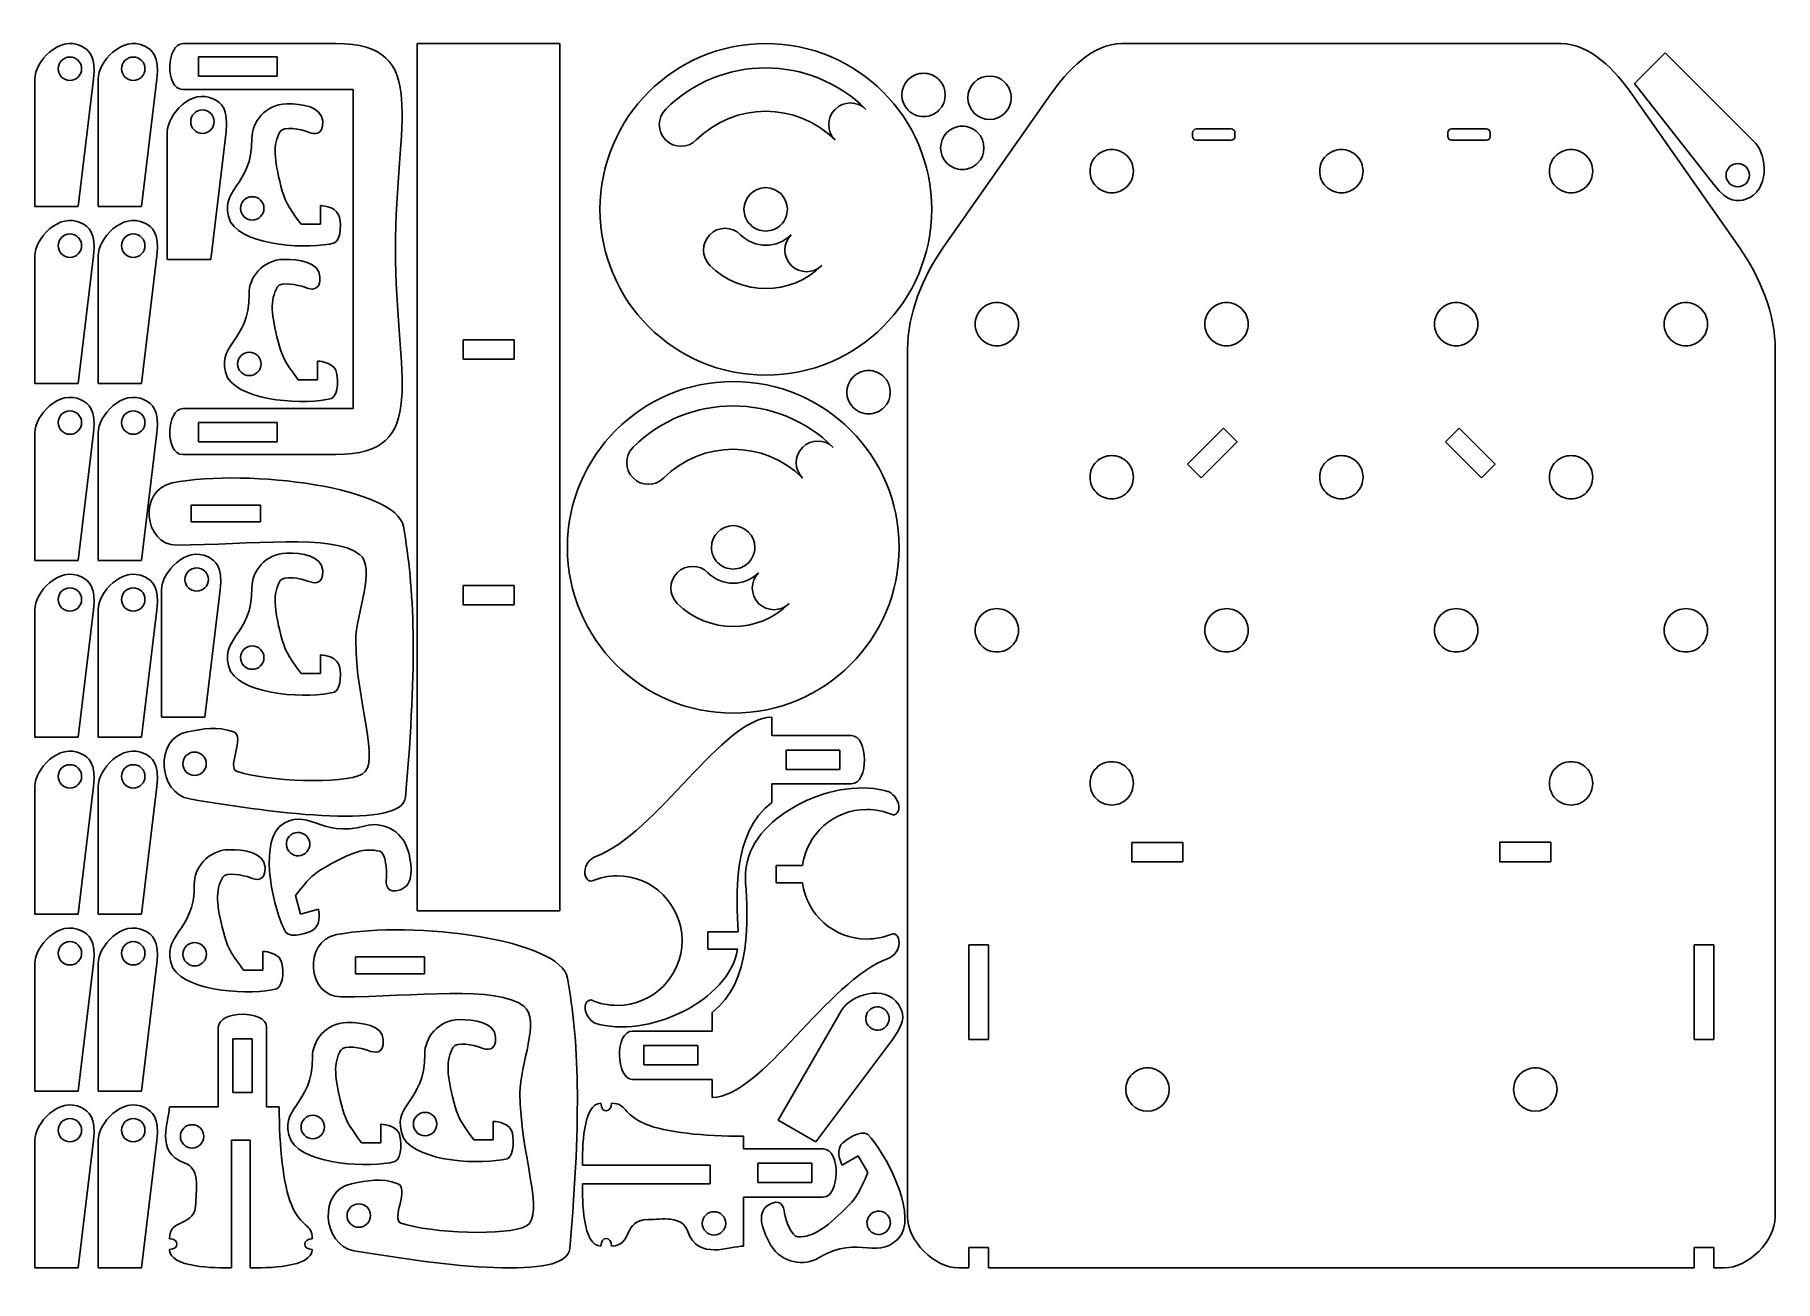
# Model space of a CAD drawing. Extents: x 14.7 to 28.1, y 1.6 to 11.3.
import ezdxf

# ---------------------------------------------------------------- set-up
doc = ezdxf.new("R2010")
doc.units = 0
doc.layers.add('parts', color=7, linetype='CONTINUOUS')

msp = doc.modelspace()

# ---------------------------------------------------------------- linework, layer by layer
at = {"layer": 'parts', "color": 7}
for p, q in [((17.000877, 11.191077), (15.822619, 11.191077)), ((17.000877, 11.191077), (17.000877, 11.191077)), ((17.626597, 4.498164), (17.626597, 11.191076)), ((17.626597, 11.191076), (18.728959, 11.191076)), ((18.728959, 11.191076), (18.728959, 4.498164)), ((26.449319, 11.191076), (23.063492, 11.191076)), ((14.948312, 11.086224), (14.948312, 11.086224)), ((15.437201, 11.086224), (15.437201, 11.086224)), ((15.941699, 11.089421), (16.54659, 11.08943)), ((15.941699, 10.940244), (15.941699, 11.089421)), ((16.54659, 11.08943), (16.54659, 10.940254)), ((27.254064, 11.118049), (27.017434, 10.881418)), ((27.950046, 10.422067), (27.254064, 11.118049)), ((14.677722, 10.917067), (14.677722, 9.9328)), ((14.677722, 10.917067), (14.677722, 10.917067)), ((15.012368, 9.9328), (15.130478, 10.917067)), ((15.166611, 10.917067), (15.166611, 9.9328)), ((15.166611, 10.917067), (15.166611, 10.917067)), ((15.501257, 9.9328), (15.619367, 10.917067)), ((16.54659, 10.940254), (15.941699, 10.940244)), ((27.017434, 10.881418), (27.629899, 10.10192)), ((15.81869, 10.836746), (17.13421, 10.836746)), ((17.13421, 10.836746), (17.13421, 8.373574)), ((22.512311, 10.797376), (21.685539, 9.616273)), ((27.827271, 9.616273), (27.0005, 10.797376)), ((15.970534, 10.678421), (15.970534, 10.678421)), ((20.851067, 10.683131), (20.851039, 10.683129)), ((21.65203, 10.675948), (21.65203, 10.675946)), ((22.160708, 10.654405), (22.160708, 10.654405)), ((15.699944, 10.509263), (15.699944, 9.524997)), ((15.699944, 10.509263), (15.699944, 10.509263)), ((16.03459, 9.524997), (16.1527, 10.509263)), ((23.608491, 10.474931), (23.608491, 10.502638)), ((23.638019, 10.532165), (23.906299, 10.532165)), ((23.935827, 10.502638), (23.935827, 10.474931)), ((23.935827, 10.502638), (23.935827, 10.502638)), ((25.576996, 10.474931), (25.576996, 10.502638)), ((25.606523, 10.532165), (25.874803, 10.532165)), ((25.904331, 10.502638), (25.904331, 10.474931)), ((25.904331, 10.502638), (25.904331, 10.502638)), ((23.906299, 10.445404), (23.638019, 10.445404)), ((25.874803, 10.445404), (25.606523, 10.445404)), ((27.950046, 10.422067), (27.950046, 10.422067)), ((21.950587, 10.267397), (21.950587, 10.267396)), ((23.152081, 10.206193), (23.152081, 10.206193)), ((24.923729, 10.206193), (24.923729, 10.206193)), ((26.695389, 10.206193), (26.695389, 10.206193)), ((27.878322, 10.111118), (27.878322, 10.111118)), ((16.880767, 9.940464), (16.880776, 9.796494)), ((16.880767, 9.940464), (16.880767, 9.940464)), ((14.677722, 9.9328), (15.012368, 9.9328)), ((15.166611, 9.9328), (15.501257, 9.9328)), ((16.445301, 9.918797), (16.445301, 9.918797)), ((20.482902, 9.911549), (20.482902, 9.911549)), ((21.596498, 9.911549), (21.596498, 9.911549)), ((14.948312, 9.721134), (14.948312, 9.721134)), ((15.437201, 9.721133), (15.437201, 9.721133)), ((16.880776, 9.796494), (16.731553, 9.796494)), ((19.884623, 9.71585), (19.884643, 9.71585)), ((14.677722, 9.551976), (14.677722, 8.567709)), ((14.677722, 9.551976), (14.677722, 9.551976)), ((15.012368, 8.567709), (15.130478, 9.551976)), ((15.166611, 9.551976), (15.166611, 8.567709)), ((15.166611, 9.551976), (15.166611, 9.551976)), ((15.501257, 8.567709), (15.619367, 9.551976)), ((15.699944, 9.524997), (16.03459, 9.524997)), ((22.266248, 9.025084), (22.266248, 9.025084)), ((24.037908, 9.025084), (24.037908, 9.025084)), ((25.809556, 9.025084), (25.809556, 9.025084)), ((27.581216, 9.025084), (27.581216, 9.025084)), ((17.980928, 8.903478), (18.374629, 8.903488)), ((17.980928, 8.754256), (17.980928, 8.903478)), ((18.374629, 8.903488), (18.374629, 8.754265)), ((16.858544, 8.740464), (16.858553, 8.596494)), ((16.858544, 8.740464), (16.858544, 8.740464)), ((18.374629, 8.754265), (17.980928, 8.754256)), ((21.409949, 8.828872), (21.409949, 2.135958)), ((28.102862, 2.135958), (28.102862, 8.828872)), ((16.423079, 8.718797), (16.423079, 8.718797)), ((16.858553, 8.596494), (16.709331, 8.596494)), ((14.677722, 8.567709), (15.012368, 8.567709)), ((15.166611, 8.567709), (15.501257, 8.567709)), ((14.948312, 8.356043), (14.948312, 8.356043)), ((15.437201, 8.356043), (15.437201, 8.356043)), ((17.13421, 8.373574), (15.822618, 8.373574)), ((21.227767, 8.381779), (21.227767, 8.381778)), ((15.941699, 8.267258), (16.546589, 8.267267)), ((15.941699, 8.118082), (15.941699, 8.267258)), ((16.546589, 8.267267), (16.546589, 8.118092)), ((23.569777, 7.943959), (23.848159, 8.222355)), ((23.848159, 8.222355), (23.953676, 8.116838)), ((25.559135, 8.116838), (25.664652, 8.222355)), ((25.664652, 8.222355), (25.943046, 7.943972)), ((14.677722, 8.186886), (14.677722, 7.202619)), ((14.677722, 8.186886), (14.677722, 8.186886)), ((15.012368, 7.202619), (15.130478, 8.186886)), ((15.166611, 8.186886), (15.166611, 7.202619)), ((15.166611, 8.186886), (15.166611, 8.186886)), ((15.501257, 7.202619), (15.619367, 8.186886)), ((16.546589, 8.118092), (15.941699, 8.118082)), ((20.599651, 8.074692), (20.599623, 8.074691)), ((23.953676, 8.116838), (23.675293, 7.838443)), ((25.83753, 7.838456), (25.559135, 8.116838)), ((15.81869, 8.019243), (17.000877, 8.019243)), ((23.675293, 7.838443), (23.569777, 7.943959)), ((25.943046, 7.943972), (25.83753, 7.838456)), ((15.738371, 7.800335), (15.738371, 7.800335)), ((23.152081, 7.843988), (23.152081, 7.843988)), ((24.923729, 7.843988), (24.923729, 7.843988)), ((26.695389, 7.843988), (26.695389, 7.843988)), ((15.884847, 7.629068), (16.417437, 7.629068)), ((15.884847, 7.499146), (15.884847, 7.629068)), ((16.417437, 7.629068), (16.417437, 7.499146)), ((16.417437, 7.499146), (15.884847, 7.499146)), ((20.231487, 7.303111), (20.231487, 7.303111)), ((21.345082, 7.303111), (21.345082, 7.303111)), ((14.677722, 7.202619), (15.012368, 7.202619)), ((15.166611, 7.202619), (15.501257, 7.202619)), ((15.92609, 7.145088), (15.92609, 7.145088)), ((14.948312, 6.990952), (14.948312, 6.990952)), ((15.437201, 6.990952), (15.437201, 6.990952)), ((17.980928, 7.009581), (18.374629, 7.009591)), ((17.980928, 6.860358), (17.980928, 7.009581)), ((18.374629, 7.009591), (18.374629, 6.860367)), ((19.633208, 7.107412), (19.633228, 7.107411)), ((15.6555, 6.97593), (15.6555, 5.991663)), ((15.6555, 6.97593), (15.6555, 6.97593)), ((15.990146, 5.991663), (16.108256, 6.97593)), ((18.374629, 6.860367), (17.980928, 6.860358)), ((14.677722, 6.821794), (14.677722, 5.837528)), ((14.677722, 6.821794), (14.677722, 6.821794)), ((15.012368, 5.837528), (15.130478, 6.821794)), ((15.166611, 6.821794), (15.166611, 5.837528)), ((15.166611, 6.821794), (15.166611, 6.821794)), ((15.501257, 5.837528), (15.619367, 6.821794)), ((22.266248, 6.662886), (22.266248, 6.662886)), ((24.037908, 6.662886), (24.037908, 6.662886)), ((25.809556, 6.662886), (25.809556, 6.662886)), ((27.581216, 6.662886), (27.581216, 6.662886)), ((16.445301, 6.45213), (16.445301, 6.45213)), ((16.880767, 6.473798), (16.880776, 6.329828)), ((16.880767, 6.473798), (16.880767, 6.473798)), ((16.880776, 6.329828), (16.731553, 6.329828)), ((15.6555, 5.991663), (15.990146, 5.991663)), ((20.363256, 5.851053), (20.363256, 5.991488)), ((14.677722, 5.837528), (15.012368, 5.837528)), ((15.166611, 5.837528), (15.501257, 5.837528)), ((20.363256, 5.851052), (20.976029, 5.851053)), ((20.888847, 5.738757), (20.472923, 5.738766)), ((20.472923, 5.738766), (20.472923, 5.589544)), ((20.888847, 5.589534), (20.888847, 5.738757)), ((14.948312, 5.625862), (14.948312, 5.625862)), ((15.437201, 5.625862), (15.437201, 5.625862)), ((15.820013, 5.632812), (15.820013, 5.632812)), ((20.472923, 5.589544), (20.888847, 5.589534)), ((14.677722, 5.456704), (14.677722, 4.472438)), ((14.677722, 5.456704), (14.677722, 5.456704)), ((15.012368, 4.472438), (15.130478, 5.456704)), ((15.166611, 5.456704), (15.166611, 4.472438)), ((15.166611, 5.456704), (15.166611, 5.456704)), ((15.501257, 4.472438), (15.619367, 5.456704)), ((20.363256, 5.33488), (20.363256, 5.478042)), ((20.976029, 5.478041), (20.363256, 5.478041)), ((23.152081, 5.481783), (23.152081, 5.481783)), ((26.695389, 5.481783), (26.695389, 5.481783)), ((23.139703, 5.025504), (23.533404, 5.025513)), ((23.139703, 4.876281), (23.139703, 5.025504)), ((23.533404, 5.025513), (23.533404, 4.876291)), ((25.979449, 5.026665), (26.37315, 5.026674)), ((25.979449, 4.877442), (25.979449, 5.026665)), ((26.37315, 5.026674), (26.37315, 4.877452)), ((16.73189, 4.925542), (16.73189, 4.925542)), ((20.396626, 4.713462), (20.396626, 4.84732)), ((20.396626, 4.84732), (20.599349, 4.84732)), ((23.533404, 4.876291), (23.139703, 4.876281)), ((26.37315, 4.877452), (25.979449, 4.877442)), ((20.599316, 4.713462), (20.396626, 4.713462)), ((16.726463, 4.473252), (16.687842, 4.617389)), ((14.677722, 4.472438), (15.012368, 4.472438)), ((15.166611, 4.472438), (15.501257, 4.472438)), ((16.865526, 4.510522), (16.726463, 4.473252)), ((16.865526, 4.510522), (16.865526, 4.510522)), ((18.728959, 4.498164), (17.626597, 4.498164)), ((17.005038, 4.314252), (17.005038, 4.314252)), ((19.868592, 4.201281), (19.868592, 4.335139)), ((19.868592, 4.335139), (20.104126, 4.335139)), ((14.948312, 4.260771), (14.948312, 4.260771)), ((15.437201, 4.260771), (15.437201, 4.260771)), ((16.000857, 4.163241), (16.000857, 4.163241)), ((16.436322, 4.184909), (16.436331, 4.040939)), ((16.436322, 4.184909), (16.436322, 4.184909)), ((20.098599, 4.201281), (19.868592, 4.201281)), ((22.034503, 4.23507), (21.88236, 4.23507)), ((21.88236, 4.23507), (21.88236, 3.50603)), ((22.034503, 3.50603), (22.034503, 4.23507)), ((27.630391, 4.23507), (27.478248, 4.23507)), ((27.478248, 4.23507), (27.478248, 3.50603)), ((27.630391, 3.50603), (27.630391, 4.23507)), ((14.677722, 4.091613), (14.677722, 3.107347)), ((14.677722, 4.091613), (14.677722, 4.091613)), ((15.012368, 3.107347), (15.130478, 4.091613)), ((15.166611, 4.091613), (15.166611, 3.107347)), ((15.166611, 4.091613), (15.166611, 4.091613)), ((15.501257, 3.107347), (15.619367, 4.091613)), ((16.436331, 4.040939), (16.287109, 4.040939)), ((17.151513, 4.142985), (17.684103, 4.142985)), ((17.151513, 4.013063), (17.151513, 4.142985)), ((17.684103, 4.142985), (17.684103, 4.013063)), ((17.684103, 4.013063), (17.151513, 4.013063)), ((19.901959, 3.713721), (19.901959, 3.570559)), ((20.904138, 3.734154), (20.412004, 2.881754)), ((20.904138, 3.734154), (20.904138, 3.734154)), ((21.223056, 3.745354), (21.223056, 3.745354)), ((16.093196, 2.985565), (16.093194, 3.598338)), ((16.20549, 3.511156), (16.205481, 3.095232)), ((16.354713, 3.511156), (16.20549, 3.511156)), ((16.354703, 3.095232), (16.354713, 3.511156)), ((16.466207, 3.598338), (16.466207, 2.985565)), ((19.289189, 3.57056), (19.901962, 3.57056)), ((20.701817, 2.714431), (21.296236, 3.507776)), ((21.88236, 3.50603), (22.034503, 3.50603)), ((27.478248, 3.50603), (27.630391, 3.50603)), ((19.792294, 3.459057), (19.376371, 3.459067)), ((19.376371, 3.459067), (19.376371, 3.309843)), ((19.792294, 3.309835), (19.792294, 3.459057)), ((19.376371, 3.309843), (19.792294, 3.309835)), ((14.677722, 3.107347), (15.012368, 3.107347)), ((15.166611, 3.107347), (15.501257, 3.107347)), ((16.205481, 3.095232), (16.354703, 3.095232)), ((19.901962, 3.197549), (19.289189, 3.197548)), ((19.901962, 3.197548), (19.901962, 3.057112)), ((23.427671, 3.119579), (23.427671, 3.119579)), ((26.419798, 3.119579), (26.419798, 3.119579)), ((15.715869, 2.985565), (16.093196, 2.985565)), ((16.466207, 2.985565), (16.562887, 2.985565)), ((14.948312, 2.895681), (14.948312, 2.895681)), ((15.437201, 2.895681), (15.437201, 2.895681)), ((15.891063, 2.847741), (15.891063, 2.847741)), ((16.911968, 2.829908), (16.911968, 2.829908)), ((17.347433, 2.851575), (17.347442, 2.707605)), ((17.347433, 2.851575), (17.347433, 2.851575)), ((17.778634, 2.85213), (17.778634, 2.85213)), ((18.2141, 2.873798), (18.214109, 2.729828)), ((18.2141, 2.873798), (18.2141, 2.873798)), ((20.412004, 2.881754), (20.701817, 2.714431)), ((14.677722, 2.726523), (14.677722, 1.742257)), ((14.677722, 2.726523), (14.677722, 2.726523)), ((15.012368, 1.742257), (15.130478, 2.726523)), ((15.166611, 2.726523), (15.166611, 1.742257)), ((15.166611, 2.726523), (15.166611, 2.726523)), ((15.501257, 1.742257), (15.619367, 2.726523)), ((16.339871, 2.72788), (16.196197, 2.72788)), ((16.196197, 2.72788), (16.196197, 1.742257)), ((16.339871, 1.742257), (16.339871, 2.72788)), ((17.347442, 2.707605), (17.19822, 2.707605)), ((18.214109, 2.729828), (18.064887, 2.729828)), ((20.145202, 2.661236), (20.145202, 2.757916)), ((20.757976, 2.661236), (20.145202, 2.661236)), ((20.905589, 2.535271), (21.030266, 2.607264)), ((21.030266, 2.607264), (21.104877, 2.478033)), ((18.901894, 2.5349), (19.887518, 2.5349)), ((19.887518, 2.5349), (19.887518, 2.391225)), ((20.25487, 2.549733), (20.670793, 2.549743)), ((20.25487, 2.40051), (20.25487, 2.549733)), ((20.670793, 2.549743), (20.670793, 2.400519)), ((20.905589, 2.535271), (20.905589, 2.535271)), ((19.887518, 2.391225), (18.901894, 2.391225)), ((20.145202, 1.910897), (20.145202, 2.288224)), ((20.145202, 2.288224), (20.757976, 2.288224)), ((20.670793, 2.400519), (20.25487, 2.40051)), ((21.142086, 2.16898), (21.142086, 2.16898)), ((17.08668, 2.146728), (17.08668, 2.146728)), ((20.007379, 2.086092), (20.007379, 2.086092)), ((21.88236, 1.742257), (21.88236, 1.89973)), ((21.88236, 1.89973), (22.034503, 1.89973)), ((22.034503, 1.89973), (22.034503, 1.742257)), ((27.478249, 1.742257), (27.478249, 1.89973)), ((27.478249, 1.89973), (27.630392, 1.89973)), ((27.630392, 1.89973), (27.630392, 1.742257)), ((14.677722, 1.742257), (15.012368, 1.742257)), ((15.166611, 1.742257), (15.501257, 1.742257)), ((21.80365, 1.742257), (21.88236, 1.742257)), ((22.034503, 1.742257), (27.478249, 1.742257)), ((27.630392, 1.742257), (27.709161, 1.742257))]:
    msp.add_line(p, q, dxfattribs=at)
for points in [[(15.036724, 11.170188), (14.862562, 11.258338), (14.677722, 11.047376), (14.677722, 10.917067)], [(15.130478, 10.917067), (15.152069, 11.097003), (15.093041, 11.141683), (15.036724, 11.170188)], [(15.525613, 11.170188), (15.351451, 11.258338), (15.166611, 11.047376), (15.166611, 10.917067)], [(15.619367, 10.917067), (15.640958, 11.097003), (15.58193, 11.141683), (15.525613, 11.170188)], [(15.822619, 11.191077), (15.689892, 11.191077), (15.680439, 10.836746), (15.81869, 10.836746)], [(17.459149, 9.60516), (17.458838, 10.589418), (17.739161, 11.191077), (17.000877, 11.191077)], [(19.037442, 9.911549), (19.037442, 10.618213), (19.610307, 11.191077), (20.31697, 11.191076)], [(20.31697, 11.191076), (21.023633, 11.191077), (21.596498, 10.618213), (21.596498, 9.911549)], [(23.063492, 11.191076), (22.837709, 11.191076), (22.641789, 10.982344), (22.512311, 10.797376)], [(27.0005, 10.797376), (26.871022, 10.982344), (26.675101, 11.191076), (26.449319, 11.191076)], [(14.858034, 10.995947), (14.858034, 11.01989), (14.867546, 11.042852), (14.884476, 11.059783)], [(14.884476, 11.059783), (14.901407, 11.076713), (14.924369, 11.086224), (14.948312, 11.086224)], [(14.948312, 11.086224), (14.972255, 11.086224), (14.995218, 11.076713), (15.012148, 11.059783)], [(15.012148, 11.059783), (15.029079, 11.042852), (15.03859, 11.01989), (15.03859, 10.995947)], [(15.346923, 10.995947), (15.346923, 11.01989), (15.356435, 11.042852), (15.373365, 11.059783)], [(15.373365, 11.059783), (15.390295, 11.076713), (15.413258, 11.086224), (15.437201, 11.086224)], [(15.437201, 11.086224), (15.461144, 11.086224), (15.484107, 11.076713), (15.501037, 11.059783)], [(15.501037, 11.059783), (15.517968, 11.042852), (15.527479, 11.01989), (15.527479, 10.995947)], [(21.087666, 10.683016), (20.661611, 11.10942), (19.970539, 11.109694), (19.544129, 10.683633)], [(14.884476, 10.932111), (14.867546, 10.949041), (14.858034, 10.972004), (14.858034, 10.995947)], [(14.948312, 10.905669), (14.924369, 10.905669), (14.901407, 10.91518), (14.884476, 10.932111)], [(15.012148, 10.932111), (14.995218, 10.91518), (14.972255, 10.905669), (14.948312, 10.905669)], [(15.03859, 10.995947), (15.03859, 10.972004), (15.029079, 10.949041), (15.012148, 10.932111)], [(15.373365, 10.932111), (15.356435, 10.949041), (15.346923, 10.972004), (15.346923, 10.995947)], [(15.437201, 10.905669), (15.413258, 10.905669), (15.390295, 10.91518), (15.373365, 10.932111)], [(15.501037, 10.932111), (15.484107, 10.91518), (15.461144, 10.905669), (15.437201, 10.905669)], [(15.527479, 10.995947), (15.527479, 10.972004), (15.517968, 10.949041), (15.501037, 10.932111)], [(21.415399, 10.676046), (21.350086, 10.741421), (21.350136, 10.847364), (21.41551, 10.912677)], [(21.41551, 10.912677), (21.446902, 10.944043), (21.489469, 10.961654), (21.533846, 10.961635)], [(21.533846, 10.961635), (21.578223, 10.961616), (21.620775, 10.94397), (21.652141, 10.912577)], [(21.652141, 10.912577), (21.717453, 10.847203), (21.717403, 10.741261), (21.65203, 10.675948)], [(21.924078, 10.654406), (21.858734, 10.71975), (21.858734, 10.825693), (21.924078, 10.891037)], [(21.924078, 10.891037), (21.989421, 10.95638), (22.095364, 10.95638), (22.160708, 10.891037)], [(22.160708, 10.891037), (22.192087, 10.859658), (22.209716, 10.817098), (22.209716, 10.772721)], [(16.058947, 10.762384), (15.884784, 10.850534), (15.699944, 10.639572), (15.699944, 10.509263)], [(16.1527, 10.509263), (16.174291, 10.6892), (16.115263, 10.73388), (16.058947, 10.762384)], [(19.78062, 10.446935), (20.07629, 10.742427), (20.555522, 10.742228), (20.850956, 10.446514)], [(20.851039, 10.683129), (20.91641, 10.748446), (21.022353, 10.748402), (21.087666, 10.683016)], [(22.209716, 10.772721), (22.209716, 10.728343), (22.192087, 10.685784), (22.160708, 10.654405)], [(15.880257, 10.588143), (15.880257, 10.612086), (15.889768, 10.635049), (15.906698, 10.651979)], [(15.906698, 10.651979), (15.923629, 10.66891), (15.946591, 10.678421), (15.970534, 10.678421)], [(15.970534, 10.678421), (15.994478, 10.678421), (16.01744, 10.66891), (16.03437, 10.651979)], [(16.03437, 10.651979), (16.051301, 10.635049), (16.060812, 10.612086), (16.060812, 10.588143)], [(16.619593, 10.725213), (16.455118, 10.722347), (16.350599, 10.582287), (16.352392, 10.457454)], [(16.89876, 10.590532), (16.893204, 10.703943), (16.735612, 10.727235), (16.619593, 10.725213)], [(19.544129, 10.683633), (19.478759, 10.618316), (19.478714, 10.512373), (19.544018, 10.447002)], [(20.850956, 10.446514), (20.785632, 10.511891), (20.785654, 10.617814), (20.851067, 10.683131)], [(21.533694, 10.626988), (21.489317, 10.627007), (21.446765, 10.644654), (21.415399, 10.676046)], [(21.65203, 10.675946), (21.620638, 10.64458), (21.578071, 10.62697), (21.533694, 10.626988)], [(22.160708, 10.654405), (22.095364, 10.589062), (21.989421, 10.589062), (21.924078, 10.654406)], [(15.906698, 10.524307), (15.889768, 10.541238), (15.880257, 10.5642), (15.880257, 10.588143)], [(15.970534, 10.497866), (15.946591, 10.497866), (15.923629, 10.507377), (15.906698, 10.524307)], [(16.03437, 10.524307), (16.01744, 10.507377), (15.994478, 10.497866), (15.970534, 10.497866)], [(16.060812, 10.588143), (16.060812, 10.5642), (16.051301, 10.541238), (16.03437, 10.524307)], [(16.576577, 10.090945), (16.523927, 10.298473), (16.511699, 10.408518), (16.57152, 10.512698)], [(16.57152, 10.512698), (16.595532, 10.554516), (16.732862, 10.530178), (16.782093, 10.509583)], [(16.782093, 10.509583), (16.831324, 10.488989), (16.904316, 10.477121), (16.89876, 10.590532)], [(21.713956, 10.267496), (21.648642, 10.33287), (21.648692, 10.438814), (21.714067, 10.504127)], [(21.714067, 10.504127), (21.745459, 10.535493), (21.788026, 10.553103), (21.832403, 10.553085)], [(21.832403, 10.553085), (21.87678, 10.553066), (21.919332, 10.535419), (21.950698, 10.504027)], [(21.950698, 10.504027), (22.01601, 10.438652), (22.01596, 10.33271), (21.950587, 10.267397)], [(23.608491, 10.502638), (23.608491, 10.518996), (23.621661, 10.532165), (23.638019, 10.532165)], [(23.638019, 10.445404), (23.621661, 10.445404), (23.608491, 10.458573), (23.608491, 10.474931)], [(23.906299, 10.532165), (23.922658, 10.532165), (23.935827, 10.518996), (23.935827, 10.502638)], [(23.935827, 10.474931), (23.935827, 10.458573), (23.922658, 10.445404), (23.906299, 10.445404)], [(25.576996, 10.502638), (25.576996, 10.518996), (25.590164, 10.532165), (25.606523, 10.532165)], [(25.606523, 10.445404), (25.590164, 10.445404), (25.576996, 10.458573), (25.576996, 10.474931)], [(25.874803, 10.532165), (25.891161, 10.532165), (25.904331, 10.518996), (25.904331, 10.502638)], [(25.904331, 10.474931), (25.904331, 10.458573), (25.891161, 10.445404), (25.874803, 10.445404)], [(16.352392, 10.457454), (16.357833, 10.078761), (16.080268, 10.074018), (16.187512, 9.811619)], [(19.544018, 10.447002), (19.609334, 10.381631), (19.715279, 10.381588), (19.78062, 10.446935)], [(22.866442, 10.324508), (22.897822, 10.355887), (22.940381, 10.373516), (22.984758, 10.373516)], [(22.984758, 10.373516), (23.029135, 10.373516), (23.071694, 10.355887), (23.103073, 10.324508)], [(24.63809, 10.324508), (24.669469, 10.355887), (24.712029, 10.373516), (24.756406, 10.373516)], [(24.756406, 10.373516), (24.800782, 10.373516), (24.843342, 10.355887), (24.874721, 10.324508)], [(26.40975, 10.324508), (26.441129, 10.355887), (26.483689, 10.373516), (26.528066, 10.373516)], [(26.528066, 10.373516), (26.572442, 10.373516), (26.615002, 10.355887), (26.646381, 10.324508)], [(27.875177, 9.98923), (28.060659, 10.05005), (28.042188, 10.329925), (27.950046, 10.422067)], [(21.83225, 10.218438), (21.787873, 10.218457), (21.745322, 10.236103), (21.713956, 10.267496)], [(21.950587, 10.267396), (21.919194, 10.23603), (21.876627, 10.218419), (21.83225, 10.218438)], [(22.817434, 10.206193), (22.817434, 10.25057), (22.835063, 10.293129), (22.866442, 10.324508)], [(22.866442, 10.087877), (22.835063, 10.119257), (22.817434, 10.161816), (22.817434, 10.206193)], [(23.103073, 10.324508), (23.134452, 10.293129), (23.152081, 10.25057), (23.152081, 10.206193)], [(23.152081, 10.206193), (23.152081, 10.161816), (23.134452, 10.119257), (23.103073, 10.087877)], [(24.589082, 10.206193), (24.589082, 10.25057), (24.606711, 10.293129), (24.63809, 10.324508)], [(24.63809, 10.087877), (24.606711, 10.119257), (24.589082, 10.161816), (24.589082, 10.206193)], [(24.874721, 10.324508), (24.9061, 10.293129), (24.923729, 10.25057), (24.923729, 10.206193)], [(24.923729, 10.206193), (24.923729, 10.161816), (24.9061, 10.119257), (24.874721, 10.087877)], [(26.360742, 10.206193), (26.360742, 10.25057), (26.378371, 10.293129), (26.40975, 10.324508)], [(26.40975, 10.087877), (26.378371, 10.119257), (26.360742, 10.161816), (26.360742, 10.206193)], [(26.646381, 10.324508), (26.67776, 10.293129), (26.695389, 10.25057), (26.695389, 10.206193)], [(26.695389, 10.206193), (26.695389, 10.161816), (26.67776, 10.119257), (26.646381, 10.087877)], [(27.75065, 10.111118), (27.715394, 10.146374), (27.715394, 10.203534), (27.75065, 10.23879)], [(27.75065, 10.23879), (27.76758, 10.25572), (27.790543, 10.265232), (27.814486, 10.265232)], [(27.814486, 10.265232), (27.838429, 10.265232), (27.861392, 10.25572), (27.878322, 10.23879)], [(27.878322, 10.23879), (27.913578, 10.203534), (27.913578, 10.146374), (27.878322, 10.111118)], [(16.731553, 9.796494), (16.623326, 9.943152), (16.604712, 9.98005), (16.576577, 10.090945)], [(20.148256, 9.91155), (20.148256, 10.00396), (20.22317, 10.078872), (20.31558, 10.078872)], [(20.31558, 10.078872), (20.407989, 10.078871), (20.482902, 10.003959), (20.482902, 9.911549)], [(22.984758, 10.038869), (22.940381, 10.038869), (22.897822, 10.056498), (22.866442, 10.087877)], [(23.103073, 10.087877), (23.071694, 10.056498), (23.029135, 10.038869), (22.984758, 10.038869)], [(24.756406, 10.038869), (24.712029, 10.038869), (24.669469, 10.056498), (24.63809, 10.087877)], [(24.874721, 10.087877), (24.843342, 10.056498), (24.800782, 10.038869), (24.756406, 10.038869)], [(26.528066, 10.038869), (26.483689, 10.038869), (26.441129, 10.056498), (26.40975, 10.087877)], [(26.646381, 10.087877), (26.615002, 10.056498), (26.572442, 10.038869), (26.528066, 10.038869)], [(27.629899, 10.10192), (27.741866, 9.959418), (27.815199, 9.969564), (27.875177, 9.98923)], [(27.814486, 10.084676), (27.790543, 10.084676), (27.76758, 10.094188), (27.75065, 10.111118)], [(27.878322, 10.111118), (27.861392, 10.094188), (27.838429, 10.084676), (27.814486, 10.084676)], [(16.264746, 9.918797), (16.264746, 9.94274), (16.274257, 9.965703), (16.291187, 9.982633)], [(16.291187, 9.982633), (16.308118, 9.999563), (16.33108, 10.009075), (16.355023, 10.009075)], [(16.355023, 10.009075), (16.378966, 10.009075), (16.401929, 9.999563), (16.418859, 9.982633)], [(16.418859, 9.982633), (16.43579, 9.965703), (16.445301, 9.94274), (16.445301, 9.918797)], [(17.020972, 9.87017), (16.989351, 9.937422), (16.880767, 9.940464), (16.880767, 9.940464)], [(15.036724, 9.805097), (14.862562, 9.893247), (14.677722, 9.682285), (14.677722, 9.551976)], [(15.130478, 9.551976), (15.152069, 9.731912), (15.093041, 9.776592), (15.036724, 9.805097)], [(15.525613, 9.805097), (15.351451, 9.893247), (15.166611, 9.682284), (15.166611, 9.551976)], [(15.619367, 9.551976), (15.640958, 9.731912), (15.58193, 9.776592), (15.525613, 9.805097)], [(16.187512, 9.811619), (16.308519, 9.621328), (16.796937, 9.603744), (16.98913, 9.651684)], [(16.291187, 9.854961), (16.274257, 9.871891), (16.264746, 9.894854), (16.264746, 9.918797)], [(16.355023, 9.828519), (16.33108, 9.828519), (16.308118, 9.838031), (16.291187, 9.854961)], [(16.418859, 9.854961), (16.401929, 9.838031), (16.378966, 9.828519), (16.355023, 9.828519)], [(16.445301, 9.918797), (16.445301, 9.894854), (16.43579, 9.871891), (16.418859, 9.854961)], [(16.98913, 9.651684), (17.045781, 9.680511), (17.042298, 9.824816), (17.020972, 9.87017)], [(20.31697, 8.632022), (19.610306, 8.632022), (19.037442, 9.204886), (19.037442, 9.911549)], [(20.197263, 9.793234), (20.165884, 9.824613), (20.148255, 9.867173), (20.148256, 9.91155)], [(21.596498, 9.911549), (21.596498, 9.204886), (21.023634, 8.632022), (20.31697, 8.632022)], [(20.482902, 9.911549), (20.482902, 9.867172), (20.465274, 9.824613), (20.433894, 9.793234)], [(14.858034, 9.630856), (14.858034, 9.654799), (14.867546, 9.677761), (14.884476, 9.694692)], [(14.884476, 9.694692), (14.901407, 9.711622), (14.924369, 9.721134), (14.948312, 9.721134)], [(14.948312, 9.721134), (14.972255, 9.721134), (14.995218, 9.711622), (15.012148, 9.694692)], [(15.012148, 9.694692), (15.029079, 9.677761), (15.03859, 9.654799), (15.03859, 9.630856)], [(15.346923, 9.630856), (15.346923, 9.654799), (15.356435, 9.677761), (15.373365, 9.694692)], [(15.373365, 9.694692), (15.390295, 9.711622), (15.413258, 9.721133), (15.437201, 9.721133)], [(15.437201, 9.721133), (15.461144, 9.721133), (15.484107, 9.711622), (15.501037, 9.694692)], [(15.501037, 9.694692), (15.517968, 9.677761), (15.527479, 9.654799), (15.527479, 9.630856)], [(19.884621, 9.479219), (19.819279, 9.544563), (19.819279, 9.650507), (19.884623, 9.71585)], [(19.884643, 9.71585), (19.949987, 9.781194), (20.055931, 9.781194), (20.121294, 9.715872)], [(20.121294, 9.715872), (20.229374, 9.607834), (20.404573, 9.607834), (20.512652, 9.715873)], [(20.315579, 9.744226), (20.271202, 9.744226), (20.228642, 9.761854), (20.197263, 9.793234)], [(20.433894, 9.793234), (20.402515, 9.761854), (20.359956, 9.744226), (20.315579, 9.744226)], [(20.512652, 9.715873), (20.447329, 9.650508), (20.447329, 9.544565), (20.512652, 9.479221)], [(14.884476, 9.56702), (14.867546, 9.58395), (14.858034, 9.606913), (14.858034, 9.630856)], [(14.948312, 9.540578), (14.924369, 9.540578), (14.901407, 9.550089), (14.884476, 9.56702)], [(15.012148, 9.56702), (14.995218, 9.550089), (14.972255, 9.540578), (14.948312, 9.540578)], [(15.03859, 9.630856), (15.03859, 9.606913), (15.029079, 9.58395), (15.012148, 9.56702)], [(15.373365, 9.56702), (15.356435, 9.58395), (15.346923, 9.606912), (15.346923, 9.630856)], [(15.437201, 9.540578), (15.413258, 9.540578), (15.390295, 9.550089), (15.373365, 9.56702)], [(15.501037, 9.56702), (15.484107, 9.550089), (15.461144, 9.540578), (15.437201, 9.540578)], [(15.527479, 9.630856), (15.527479, 9.606912), (15.517968, 9.58395), (15.501037, 9.56702)], [(17.000877, 8.019243), (17.739661, 8.019243), (17.459457, 8.620913), (17.459149, 9.60516)], [(21.685539, 9.616273), (21.526071, 9.388462), (21.409949, 9.106951), (21.409949, 8.828872)], [(28.102862, 8.828872), (28.102862, 9.106951), (27.986739, 9.388462), (27.827271, 9.616273)], [(16.597371, 9.525213), (16.432896, 9.522347), (16.328377, 9.382287), (16.33017, 9.257454)], [(16.876538, 9.390532), (16.870982, 9.503943), (16.71339, 9.527235), (16.597371, 9.525213)], [(20.749282, 9.47922), (20.510512, 9.24045), (20.123391, 9.24045), (19.884621, 9.479219)], [(20.512652, 9.479221), (20.577996, 9.413878), (20.683938, 9.413877), (20.749282, 9.47922)], [(16.554354, 8.890945), (16.501704, 9.098473), (16.489477, 9.208518), (16.549298, 9.312698)], [(16.549298, 9.312698), (16.57331, 9.354516), (16.71064, 9.330178), (16.759871, 9.309583)], [(16.759871, 9.309583), (16.809102, 9.288989), (16.882093, 9.277121), (16.876538, 9.390532)], [(16.33017, 9.257454), (16.335611, 8.878761), (16.058046, 8.874018), (16.16529, 8.611619)], [(21.931601, 9.025084), (21.931601, 9.069461), (21.94923, 9.11202), (21.980609, 9.143399)], [(21.980609, 9.143399), (22.011988, 9.174779), (22.054548, 9.192407), (22.098924, 9.192407)], [(22.098924, 9.192407), (22.143301, 9.192407), (22.185861, 9.174779), (22.21724, 9.143399)], [(22.21724, 9.143399), (22.248619, 9.11202), (22.266248, 9.069461), (22.266248, 9.025084)], [(23.703261, 9.025084), (23.703261, 9.069461), (23.72089, 9.11202), (23.752269, 9.143399)], [(23.752269, 9.143399), (23.783648, 9.174779), (23.826208, 9.192407), (23.870584, 9.192407)], [(23.870584, 9.192407), (23.914961, 9.192407), (23.957521, 9.174779), (23.9889, 9.143399)], [(23.9889, 9.143399), (24.020279, 9.11202), (24.037908, 9.069461), (24.037908, 9.025084)], [(25.474909, 9.025084), (25.474909, 9.069461), (25.492538, 9.11202), (25.523917, 9.143399)], [(25.523917, 9.143399), (25.555296, 9.174779), (25.597855, 9.192407), (25.642232, 9.192407)], [(25.642232, 9.192407), (25.686609, 9.192407), (25.729168, 9.174779), (25.760548, 9.143399)], [(25.760548, 9.143399), (25.791927, 9.11202), (25.809556, 9.069461), (25.809556, 9.025084)], [(27.246569, 9.025084), (27.246569, 9.069461), (27.264198, 9.11202), (27.295577, 9.143399)], [(27.295577, 9.143399), (27.326956, 9.174779), (27.369515, 9.192407), (27.413892, 9.192407)], [(27.413892, 9.192407), (27.458269, 9.192407), (27.500828, 9.174779), (27.532208, 9.143399)], [(27.532208, 9.143399), (27.563587, 9.11202), (27.581216, 9.069461), (27.581216, 9.025084)], [(21.980609, 8.906769), (21.94923, 8.938148), (21.931601, 8.980707), (21.931601, 9.025084)], [(22.266248, 9.025084), (22.266248, 8.980707), (22.248619, 8.938148), (22.21724, 8.906769)], [(23.752269, 8.906769), (23.72089, 8.938148), (23.703261, 8.980707), (23.703261, 9.025084)], [(24.037908, 9.025084), (24.037908, 8.980707), (24.020279, 8.938148), (23.9889, 8.906769)], [(25.523917, 8.906769), (25.492538, 8.938148), (25.474909, 8.980707), (25.474909, 9.025084)], [(25.809556, 9.025084), (25.809556, 8.980707), (25.791927, 8.938148), (25.760548, 8.906769)], [(27.295577, 8.906769), (27.264198, 8.938148), (27.246569, 8.980707), (27.246569, 9.025084)], [(27.581216, 9.025084), (27.581216, 8.980707), (27.563587, 8.938148), (27.532208, 8.906769)], [(16.709331, 8.596494), (16.601103, 8.743152), (16.58249, 8.78005), (16.554354, 8.890945)], [(22.098924, 8.857761), (22.054548, 8.857761), (22.011988, 8.875389), (21.980609, 8.906769)], [(22.21724, 8.906769), (22.185861, 8.875389), (22.143301, 8.857761), (22.098924, 8.857761)], [(23.870584, 8.857761), (23.826208, 8.857761), (23.783648, 8.875389), (23.752269, 8.906769)], [(23.9889, 8.906769), (23.957521, 8.875389), (23.914961, 8.857761), (23.870584, 8.857761)], [(25.642232, 8.857761), (25.597855, 8.857761), (25.555296, 8.875389), (25.523917, 8.906769)], [(25.760548, 8.906769), (25.729168, 8.875389), (25.686609, 8.857761), (25.642232, 8.857761)], [(27.413892, 8.857761), (27.369515, 8.857761), (27.326956, 8.875389), (27.295577, 8.906769)], [(27.532208, 8.906769), (27.500828, 8.875389), (27.458269, 8.857761), (27.413892, 8.857761)], [(16.242523, 8.718797), (16.242523, 8.74274), (16.252035, 8.765703), (16.268965, 8.782633)], [(16.268965, 8.782633), (16.285895, 8.799563), (16.308858, 8.809075), (16.332801, 8.809075)], [(16.332801, 8.809075), (16.356744, 8.809075), (16.379707, 8.799563), (16.396637, 8.782633)], [(16.396637, 8.782633), (16.413568, 8.765703), (16.423079, 8.74274), (16.423079, 8.718797)], [(16.99875, 8.67017), (16.967129, 8.737422), (16.858544, 8.740464), (16.858544, 8.740464)], [(16.16529, 8.611619), (16.286297, 8.421328), (16.774714, 8.403744), (16.966908, 8.451684)], [(16.268965, 8.654961), (16.252035, 8.671891), (16.242523, 8.694854), (16.242523, 8.718797)], [(16.332801, 8.628519), (16.308858, 8.628519), (16.285895, 8.638031), (16.268965, 8.654961)], [(16.396637, 8.654961), (16.379707, 8.638031), (16.356744, 8.628519), (16.332801, 8.628519)], [(16.423079, 8.718797), (16.423079, 8.694854), (16.413568, 8.671891), (16.396637, 8.654961)], [(16.966908, 8.451684), (17.023559, 8.480511), (17.020076, 8.624816), (16.99875, 8.67017)], [(20.991136, 8.381878), (20.925823, 8.447252), (20.925872, 8.553195), (20.991247, 8.618508)], [(20.991247, 8.618508), (21.022639, 8.649874), (21.065206, 8.667485), (21.109583, 8.667466)], [(21.109583, 8.667466), (21.15396, 8.667448), (21.196512, 8.649801), (21.227878, 8.618408)], [(21.227878, 8.618408), (21.29319, 8.553034), (21.29314, 8.447092), (21.227767, 8.381779)], [(15.036724, 8.440007), (14.862562, 8.528157), (14.677722, 8.317194), (14.677722, 8.186886)], [(15.525613, 8.440007), (15.351451, 8.528157), (15.166611, 8.317194), (15.166611, 8.186886)], [(18.786027, 7.303111), (18.786027, 8.009774), (19.358891, 8.582638), (20.065554, 8.582638)], [(20.83625, 8.074578), (20.410196, 8.500981), (19.719123, 8.501255), (19.292713, 8.075194)], [(20.065554, 8.582638), (20.772218, 8.582638), (21.345082, 8.009774), (21.345082, 7.303111)], [(14.858034, 8.265766), (14.858034, 8.289709), (14.867546, 8.312671), (14.884476, 8.329602)], [(14.884476, 8.329602), (14.901407, 8.346532), (14.924369, 8.356043), (14.948312, 8.356043)], [(14.948312, 8.356043), (14.972255, 8.356043), (14.995218, 8.346532), (15.012148, 8.329602)], [(15.012148, 8.329602), (15.029079, 8.312671), (15.03859, 8.289709), (15.03859, 8.265766)], [(15.130478, 8.186886), (15.152069, 8.366822), (15.093041, 8.411502), (15.036724, 8.440007)], [(15.346923, 8.265766), (15.346923, 8.289709), (15.356435, 8.312671), (15.373365, 8.329602)], [(15.373365, 8.329602), (15.390295, 8.346532), (15.413258, 8.356043), (15.437201, 8.356043)], [(15.437201, 8.356043), (15.461144, 8.356043), (15.484107, 8.346532), (15.501037, 8.329602)], [(15.501037, 8.329602), (15.517968, 8.312671), (15.527479, 8.289709), (15.527479, 8.265766)], [(15.619367, 8.186886), (15.640958, 8.366822), (15.58193, 8.411502), (15.525613, 8.440007)], [(15.822618, 8.373574), (15.689891, 8.373574), (15.680439, 8.019243), (15.81869, 8.019243)], [(21.10943, 8.33282), (21.065053, 8.332838), (21.022502, 8.350485), (20.991136, 8.381878)], [(21.227767, 8.381778), (21.196374, 8.350412), (21.153807, 8.332801), (21.10943, 8.33282)], [(14.884476, 8.20193), (14.867546, 8.21886), (14.858034, 8.241822), (14.858034, 8.265766)], [(14.948312, 8.175488), (14.924369, 8.175488), (14.901407, 8.184999), (14.884476, 8.20193)], [(15.012148, 8.20193), (14.995218, 8.184999), (14.972255, 8.175488), (14.948312, 8.175488)], [(15.03859, 8.265766), (15.03859, 8.241822), (15.029079, 8.21886), (15.012148, 8.20193)], [(15.373365, 8.20193), (15.356435, 8.21886), (15.346923, 8.241822), (15.346923, 8.265766)], [(15.437201, 8.175488), (15.413258, 8.175488), (15.390295, 8.184999), (15.373365, 8.20193)], [(15.501037, 8.20193), (15.484107, 8.184999), (15.461144, 8.175488), (15.437201, 8.175488)], [(15.527479, 8.265766), (15.527479, 8.241822), (15.517968, 8.21886), (15.501037, 8.20193)], [(19.292713, 8.075194), (19.227343, 8.009878), (19.227299, 7.903935), (19.292602, 7.838564)], [(19.529204, 7.838497), (19.824874, 8.133988), (20.304107, 8.13379), (20.59954, 7.838076)], [(20.59954, 7.838076), (20.534217, 7.903452), (20.534239, 8.009375), (20.599651, 8.074692)], [(20.599623, 8.074691), (20.664994, 8.140007), (20.770938, 8.139964), (20.83625, 8.074578)], [(22.817434, 7.843988), (22.817434, 7.888365), (22.835063, 7.930924), (22.866442, 7.962304)], [(22.866442, 7.962304), (22.897822, 7.993683), (22.940381, 8.011311), (22.984758, 8.011311)], [(22.984758, 8.011311), (23.029135, 8.011311), (23.071694, 7.993683), (23.103073, 7.962304)], [(23.103073, 7.962304), (23.134452, 7.930924), (23.152081, 7.888365), (23.152081, 7.843988)], [(24.589082, 7.843988), (24.589082, 7.888365), (24.606711, 7.930924), (24.63809, 7.962304)], [(24.63809, 7.962304), (24.669469, 7.993683), (24.712029, 8.011311), (24.756406, 8.011311)], [(24.756406, 8.011311), (24.800782, 8.011311), (24.843342, 7.993683), (24.874721, 7.962304)], [(24.874721, 7.962304), (24.9061, 7.930924), (24.923729, 7.888365), (24.923729, 7.843988)], [(26.360742, 7.843988), (26.360742, 7.888365), (26.378371, 7.930924), (26.40975, 7.962304)], [(26.40975, 7.962304), (26.441129, 7.993683), (26.483689, 8.011311), (26.528066, 8.011311)], [(26.528066, 8.011311), (26.572442, 8.011311), (26.615002, 7.993683), (26.646381, 7.962304)], [(26.646381, 7.962304), (26.67776, 7.930924), (26.695389, 7.888365), (26.695389, 7.843988)], [(15.771702, 7.320414), (15.514829, 7.320414), (15.475438, 7.750269), (15.738371, 7.800335)], [(15.738371, 7.800335), (16.340838, 7.915054), (17.469196, 7.760376), (17.520872, 7.464567)], [(19.292602, 7.838564), (19.357919, 7.773193), (19.463863, 7.773149), (19.529204, 7.838497)], [(22.866442, 7.725673), (22.835063, 7.757052), (22.817434, 7.799611), (22.817434, 7.843988)], [(23.152081, 7.843988), (23.152081, 7.799611), (23.134452, 7.757052), (23.103073, 7.725673)], [(24.63809, 7.725673), (24.606711, 7.757052), (24.589082, 7.799611), (24.589082, 7.843988)], [(24.923729, 7.843988), (24.923729, 7.799611), (24.9061, 7.757052), (24.874721, 7.725673)], [(26.40975, 7.725673), (26.378371, 7.757052), (26.360742, 7.799611), (26.360742, 7.843988)], [(26.695389, 7.843988), (26.695389, 7.799611), (26.67776, 7.757052), (26.646381, 7.725673)], [(22.984758, 7.676665), (22.940381, 7.676665), (22.897822, 7.694293), (22.866442, 7.725673)], [(23.103073, 7.725673), (23.071694, 7.694293), (23.029135, 7.676665), (22.984758, 7.676665)], [(24.756406, 7.676665), (24.712029, 7.676665), (24.669469, 7.694293), (24.63809, 7.725673)], [(24.874721, 7.725673), (24.843342, 7.694293), (24.800782, 7.676665), (24.756406, 7.676665)], [(26.528066, 7.676665), (26.483689, 7.676665), (26.441129, 7.694293), (26.40975, 7.725673)], [(26.646381, 7.725673), (26.615002, 7.694293), (26.572442, 7.676665), (26.528066, 7.676665)], [(17.18316, 7.248363), (16.97619, 7.411905), (16.340684, 7.320414), (15.771702, 7.320414)], [(17.520872, 7.464567), (17.605286, 6.981371), (17.629927, 6.440264), (17.537537, 5.376464)], [(19.89684, 7.303111), (19.896841, 7.395522), (19.971754, 7.470434), (20.064164, 7.470433)], [(20.064164, 7.470433), (20.156574, 7.470433), (20.231486, 7.39552), (20.231487, 7.303111)], [(16.014502, 7.229051), (15.84034, 7.317201), (15.6555, 7.106239), (15.6555, 6.97593)], [(16.619593, 7.258547), (16.455118, 7.25568), (16.350599, 7.11562), (16.352392, 6.990787)], [(16.89876, 7.123865), (16.893204, 7.237276), (16.735612, 7.260569), (16.619593, 7.258547)], [(20.065554, 6.023584), (19.358891, 6.023583), (18.786027, 6.596447), (18.786027, 7.303111)], [(19.945848, 7.184795), (19.914468, 7.216175), (19.89684, 7.258734), (19.89684, 7.303111)], [(21.345082, 7.303111), (21.345082, 6.596447), (20.772218, 6.023583), (20.065554, 6.023584)], [(20.231487, 7.303111), (20.231487, 7.258734), (20.213858, 7.216175), (20.182479, 7.184795)], [(15.036724, 7.074916), (14.862562, 7.163066), (14.677722, 6.952103), (14.677722, 6.821794)], [(15.525613, 7.074916), (15.351451, 7.163066), (15.166611, 6.952103), (15.166611, 6.821794)], [(15.835812, 7.05481), (15.835812, 7.078753), (15.845324, 7.101716), (15.862254, 7.118646)], [(15.862254, 7.118646), (15.879184, 7.135576), (15.902147, 7.145088), (15.92609, 7.145088)], [(15.92609, 7.145088), (15.950033, 7.145088), (15.972996, 7.135576), (15.989926, 7.118646)], [(15.989926, 7.118646), (16.006856, 7.101716), (16.016368, 7.078753), (16.016368, 7.05481)], [(16.108256, 6.97593), (16.129847, 7.155867), (16.070819, 7.200547), (16.014502, 7.229051)], [(16.782093, 7.042917), (16.831324, 7.022322), (16.904316, 7.010454), (16.89876, 7.123865)], [(17.153506, 6.578376), (17.153512, 6.796715), (17.314342, 7.144706), (17.18316, 7.248363)], [(19.633228, 7.107411), (19.698571, 7.172755), (19.804516, 7.172755), (19.869879, 7.107434)], [(20.064163, 7.135787), (20.019786, 7.135787), (19.977227, 7.153416), (19.945848, 7.184795)], [(20.182479, 7.184795), (20.1511, 7.153416), (20.10854, 7.135787), (20.064163, 7.135787)], [(14.884476, 6.96451), (14.901407, 6.981441), (14.924369, 6.990952), (14.948312, 6.990952)], [(14.948312, 6.990952), (14.972255, 6.990952), (14.995218, 6.981441), (15.012148, 6.96451)], [(15.130478, 6.821794), (15.152069, 7.001731), (15.093041, 7.046411), (15.036724, 7.074916)], [(15.373365, 6.96451), (15.390295, 6.981441), (15.413258, 6.990952), (15.437201, 6.990952)], [(15.437201, 6.990952), (15.461144, 6.990952), (15.484107, 6.981441), (15.501037, 6.96451)], [(15.619367, 6.821794), (15.640958, 7.001731), (15.58193, 7.046411), (15.525613, 7.074916)], [(15.862254, 6.990974), (15.845324, 7.007904), (15.835812, 7.030867), (15.835812, 7.05481)], [(15.92609, 6.964532), (15.902147, 6.964532), (15.879184, 6.974044), (15.862254, 6.990974)], [(15.989926, 6.990974), (15.972996, 6.974044), (15.950033, 6.964532), (15.92609, 6.964532)], [(16.016368, 7.05481), (16.016368, 7.030867), (16.006856, 7.007904), (15.989926, 6.990974)], [(16.352392, 6.990787), (16.357833, 6.612094), (16.080268, 6.607351), (16.187512, 6.344952)], [(16.576577, 6.624279), (16.523927, 6.831807), (16.511699, 6.941851), (16.57152, 7.046031)], [(16.57152, 7.046031), (16.595532, 7.087849), (16.732862, 7.063512), (16.782093, 7.042917)], [(19.633206, 6.870781), (19.567863, 6.936125), (19.567863, 7.042068), (19.633208, 7.107412)], [(19.869879, 7.107434), (19.977959, 6.999396), (20.153158, 6.999396), (20.261237, 7.107434)], [(20.261237, 7.107434), (20.195913, 7.04207), (20.195913, 6.936127), (20.261237, 6.870783)], [(14.858034, 6.900674), (14.858034, 6.924618), (14.867546, 6.94758), (14.884476, 6.96451)], [(14.884476, 6.836838), (14.867546, 6.853769), (14.858034, 6.876731), (14.858034, 6.900674)], [(15.012148, 6.96451), (15.029079, 6.94758), (15.03859, 6.924618), (15.03859, 6.900674)], [(15.03859, 6.900674), (15.03859, 6.876731), (15.029079, 6.853769), (15.012148, 6.836838)], [(15.346923, 6.900674), (15.346923, 6.924618), (15.356435, 6.94758), (15.373365, 6.96451)], [(15.373365, 6.836838), (15.356435, 6.853769), (15.346923, 6.876731), (15.346923, 6.900674)], [(15.501037, 6.96451), (15.517968, 6.94758), (15.527479, 6.924618), (15.527479, 6.900674)], [(15.527479, 6.900674), (15.527479, 6.876731), (15.517968, 6.853769), (15.501037, 6.836838)], [(20.497867, 6.870781), (20.259097, 6.632012), (19.871976, 6.632012), (19.633206, 6.870781)], [(20.261237, 6.870783), (20.32658, 6.805439), (20.432522, 6.805438), (20.497867, 6.870781)], [(14.948312, 6.810397), (14.924369, 6.810397), (14.901407, 6.819908), (14.884476, 6.836838)], [(15.012148, 6.836838), (14.995218, 6.819908), (14.972255, 6.810397), (14.948312, 6.810397)], [(15.437201, 6.810397), (15.413258, 6.810397), (15.390295, 6.819908), (15.373365, 6.836838)], [(15.501037, 6.836838), (15.484107, 6.819908), (15.461144, 6.810397), (15.437201, 6.810397)], [(21.931601, 6.662886), (21.931601, 6.707263), (21.94923, 6.749822), (21.980609, 6.781201)], [(21.980609, 6.781201), (22.011988, 6.81258), (22.054548, 6.830209), (22.098924, 6.830209)], [(22.098924, 6.830209), (22.143301, 6.830209), (22.185861, 6.81258), (22.21724, 6.781201)], [(22.21724, 6.781201), (22.248619, 6.749822), (22.266248, 6.707263), (22.266248, 6.662886)], [(23.703261, 6.662886), (23.703261, 6.707263), (23.72089, 6.749822), (23.752269, 6.781201)], [(23.752269, 6.781201), (23.783648, 6.81258), (23.826208, 6.830209), (23.870584, 6.830209)], [(23.870584, 6.830209), (23.914961, 6.830209), (23.957521, 6.81258), (23.9889, 6.781201)], [(23.9889, 6.781201), (24.020279, 6.749822), (24.037908, 6.707263), (24.037908, 6.662886)], [(25.474909, 6.662886), (25.474909, 6.707263), (25.492538, 6.749822), (25.523917, 6.781201)], [(25.523917, 6.781201), (25.555296, 6.81258), (25.597855, 6.830209), (25.642232, 6.830209)], [(25.642232, 6.830209), (25.686609, 6.830209), (25.729168, 6.81258), (25.760548, 6.781201)], [(25.760548, 6.781201), (25.791927, 6.749822), (25.809556, 6.707263), (25.809556, 6.662886)], [(27.246569, 6.662886), (27.246569, 6.707263), (27.264198, 6.749822), (27.295577, 6.781201)], [(27.295577, 6.781201), (27.326956, 6.81258), (27.369515, 6.830209), (27.413892, 6.830209)], [(27.413892, 6.830209), (27.458269, 6.830209), (27.500828, 6.81258), (27.532208, 6.781201)], [(27.532208, 6.781201), (27.563587, 6.749822), (27.581216, 6.707263), (27.581216, 6.662886)], [(16.731553, 6.329828), (16.623326, 6.476486), (16.604712, 6.513383), (16.576577, 6.624279)], [(17.203507, 5.552523), (17.349812, 5.633024), (17.153504, 6.119879), (17.153506, 6.578376)], [(21.980609, 6.54457), (21.94923, 6.575949), (21.931601, 6.618509), (21.931601, 6.662886)], [(22.266248, 6.662886), (22.266248, 6.618509), (22.248619, 6.575949), (22.21724, 6.54457)], [(23.752269, 6.54457), (23.72089, 6.575949), (23.703261, 6.618509), (23.703261, 6.662886)], [(24.037908, 6.662886), (24.037908, 6.618509), (24.020279, 6.575949), (23.9889, 6.54457)], [(25.523917, 6.54457), (25.492538, 6.575949), (25.474909, 6.618509), (25.474909, 6.662886)], [(25.809556, 6.662886), (25.809556, 6.618509), (25.791927, 6.575949), (25.760548, 6.54457)], [(27.295577, 6.54457), (27.264198, 6.575949), (27.246569, 6.618509), (27.246569, 6.662886)], [(27.581216, 6.662886), (27.581216, 6.618509), (27.563587, 6.575949), (27.532208, 6.54457)], [(16.264746, 6.45213), (16.264746, 6.476073), (16.274257, 6.499036), (16.291187, 6.515966)], [(16.291187, 6.388294), (16.274257, 6.405225), (16.264746, 6.428187), (16.264746, 6.45213)], [(16.291187, 6.515966), (16.308118, 6.532897), (16.33108, 6.542408), (16.355023, 6.542408)], [(16.355023, 6.542408), (16.378966, 6.542408), (16.401929, 6.532897), (16.418859, 6.515966)], [(16.418859, 6.515966), (16.43579, 6.499036), (16.445301, 6.476073), (16.445301, 6.45213)], [(16.445301, 6.45213), (16.445301, 6.428187), (16.43579, 6.405225), (16.418859, 6.388294)], [(17.020972, 6.403503), (16.989351, 6.470756), (16.880767, 6.473798), (16.880767, 6.473798)], [(22.098924, 6.495562), (22.054548, 6.495562), (22.011988, 6.513191), (21.980609, 6.54457)], [(22.21724, 6.54457), (22.185861, 6.513191), (22.143301, 6.495562), (22.098924, 6.495562)], [(23.870584, 6.495562), (23.826208, 6.495562), (23.783648, 6.513191), (23.752269, 6.54457)], [(23.9889, 6.54457), (23.957521, 6.513191), (23.914961, 6.495562), (23.870584, 6.495562)], [(25.642232, 6.495562), (25.597855, 6.495562), (25.555296, 6.513191), (25.523917, 6.54457)], [(25.760548, 6.54457), (25.729168, 6.513191), (25.686609, 6.495562), (25.642232, 6.495562)], [(27.413892, 6.495562), (27.369515, 6.495562), (27.326956, 6.513191), (27.295577, 6.54457)], [(27.532208, 6.54457), (27.500828, 6.513191), (27.458269, 6.495562), (27.413892, 6.495562)], [(16.187512, 6.344952), (16.308519, 6.154661), (16.796937, 6.137078), (16.98913, 6.185017)], [(16.355023, 6.361853), (16.33108, 6.361853), (16.308118, 6.371364), (16.291187, 6.388294)], [(16.418859, 6.388294), (16.401929, 6.371364), (16.378966, 6.361853), (16.355023, 6.361853)], [(16.98913, 6.185017), (17.045781, 6.213844), (17.042298, 6.358149), (17.020972, 6.403503)], [(15.854292, 5.878594), (15.979633, 5.902164), (16.079432, 5.926826), (16.212638, 5.878594)], [(20.363256, 5.991488), (19.98447, 5.991488), (19.472291, 5.088811), (19.0046, 4.917382)], [(15.036724, 5.709826), (14.862562, 5.797976), (14.677722, 5.587013), (14.677722, 5.456704)], [(15.525613, 5.709826), (15.351451, 5.797976), (15.166611, 5.587013), (15.166611, 5.456704)], [(15.87326, 5.361606), (15.62605, 5.404093), (15.597068, 5.830223), (15.854292, 5.878594)], [(16.212638, 5.878594), (16.30067, 5.846719), (16.159382, 5.600226), (16.234104, 5.574694)], [(20.976029, 5.851053), (21.108756, 5.851054), (21.11428, 5.478041), (20.976029, 5.478041)], [(15.130478, 5.456704), (15.152069, 5.636641), (15.093041, 5.681321), (15.036724, 5.709826)], [(15.619367, 5.456704), (15.640958, 5.636641), (15.58193, 5.681321), (15.525613, 5.709826)], [(15.820013, 5.632812), (15.820013, 5.656755), (15.829525, 5.679717), (15.846455, 5.696648)], [(15.846455, 5.696648), (15.863385, 5.713578), (15.886348, 5.72309), (15.910291, 5.72309)], [(15.910291, 5.72309), (15.96015, 5.72309), (16.000569, 5.682671), (16.000569, 5.632812)], [(22.866442, 5.600099), (22.897822, 5.631478), (22.940381, 5.649106), (22.984758, 5.649106)], [(22.984758, 5.649106), (23.029135, 5.649106), (23.071694, 5.631478), (23.103073, 5.600099)], [(26.40975, 5.600099), (26.441129, 5.631478), (26.483689, 5.649106), (26.528066, 5.649106)], [(26.528066, 5.649106), (26.572442, 5.649106), (26.615002, 5.631478), (26.646381, 5.600099)], [(14.858034, 5.535584), (14.858034, 5.559528), (14.867546, 5.58249), (14.884476, 5.59942)], [(14.884476, 5.471748), (14.867546, 5.488679), (14.858034, 5.511641), (14.858034, 5.535584)], [(14.884476, 5.59942), (14.901407, 5.616351), (14.924369, 5.625862), (14.948312, 5.625862)], [(14.948312, 5.625862), (14.972255, 5.625862), (14.995218, 5.616351), (15.012148, 5.59942)], [(15.012148, 5.59942), (15.029079, 5.58249), (15.03859, 5.559528), (15.03859, 5.535584)], [(15.03859, 5.535584), (15.03859, 5.511641), (15.029079, 5.488679), (15.012148, 5.471748)], [(15.346923, 5.535584), (15.346923, 5.559528), (15.356435, 5.58249), (15.373365, 5.59942)], [(15.373365, 5.471748), (15.356435, 5.488679), (15.346923, 5.511641), (15.346923, 5.535584)], [(15.373365, 5.59942), (15.390295, 5.616351), (15.413258, 5.625862), (15.437201, 5.625862)], [(15.437201, 5.625862), (15.461144, 5.625862), (15.484107, 5.616351), (15.501037, 5.59942)], [(15.501037, 5.59942), (15.517968, 5.58249), (15.527479, 5.559528), (15.527479, 5.535584)], [(15.527479, 5.535584), (15.527479, 5.511641), (15.517968, 5.488679), (15.501037, 5.471748)], [(15.846455, 5.568976), (15.829525, 5.585906), (15.820013, 5.608869), (15.820013, 5.632812)], [(15.910291, 5.542534), (15.886348, 5.542534), (15.863385, 5.552045), (15.846455, 5.568976)], [(15.974127, 5.568976), (15.957197, 5.552045), (15.934234, 5.542534), (15.910291, 5.542534)], [(16.000569, 5.632812), (16.000569, 5.608869), (15.991058, 5.585906), (15.974127, 5.568976)], [(16.234104, 5.574694), (16.465739, 5.495547), (17.059074, 5.473053), (17.203507, 5.552523)], [(21.26871, 5.416158), (20.865654, 5.545159), (20.229803, 5.245491), (20.166616, 4.84732)], [(22.817434, 5.481783), (22.817434, 5.52616), (22.835063, 5.568719), (22.866442, 5.600099)], [(23.103073, 5.600099), (23.134452, 5.568719), (23.152081, 5.52616), (23.152081, 5.481783)], [(26.360742, 5.481783), (26.360742, 5.52616), (26.378371, 5.568719), (26.40975, 5.600099)], [(26.646381, 5.600099), (26.67776, 5.568719), (26.695389, 5.52616), (26.695389, 5.481783)], [(14.948312, 5.445307), (14.924369, 5.445307), (14.901407, 5.454818), (14.884476, 5.471748)], [(15.012148, 5.471748), (14.995218, 5.454818), (14.972255, 5.445307), (14.948312, 5.445307)], [(15.437201, 5.445307), (15.413258, 5.445307), (15.390295, 5.454818), (15.373365, 5.471748)], [(15.501037, 5.471748), (15.484107, 5.454818), (15.461144, 5.445307), (15.437201, 5.445307)], [(17.537537, 5.376464), (17.515786, 5.126018), (16.55899, 5.243753), (15.87326, 5.361606)], [(21.342668, 5.286321), (21.349811, 5.337629), (21.306713, 5.395306), (21.26871, 5.416158)], [(22.866442, 5.363468), (22.835063, 5.394847), (22.817434, 5.437406), (22.817434, 5.481783)], [(23.152081, 5.481783), (23.152081, 5.437406), (23.134452, 5.394847), (23.103073, 5.363468)], [(26.40975, 5.363468), (26.378371, 5.394847), (26.360742, 5.437406), (26.360742, 5.481783)], [(26.695389, 5.481783), (26.695389, 5.437406), (26.67776, 5.394847), (26.646381, 5.363468)], [(17.228146, 5.1547), (16.863764, 5.051431), (16.787344, 5.318311), (16.561643, 5.146807)], [(20.104126, 4.335139), (20.091489, 4.601029), (20.0491, 5.096371), (20.363256, 5.33488)], [(20.599349, 4.84732), (20.632173, 5.091688), (20.841517, 5.280391), (21.094873, 5.280391)], [(21.094873, 5.280391), (21.164357, 5.280391), (21.230552, 5.266268), (21.290661, 5.240604)], [(21.290661, 5.240604), (21.31175, 5.2316), (21.337694, 5.2506), (21.342668, 5.286321)], [(22.984758, 5.31446), (22.940381, 5.31446), (22.897822, 5.332088), (22.866442, 5.363468)], [(23.103073, 5.363468), (23.071694, 5.332088), (23.029135, 5.31446), (22.984758, 5.31446)], [(26.528066, 5.31446), (26.483689, 5.31446), (26.441129, 5.332088), (26.40975, 5.363468)], [(26.646381, 5.363468), (26.615002, 5.332088), (26.572442, 5.31446), (26.528066, 5.31446)], [(16.561643, 5.146807), (16.409154, 4.980673), (16.518582, 4.504346), (16.614632, 4.33111)], [(16.685159, 5.099945), (16.733319, 5.112849), (16.782821, 5.084269), (16.795726, 5.036109)], [(17.555939, 4.965904), (17.5106, 5.124034), (17.348261, 5.188741), (17.228146, 5.1547)], [(16.175149, 4.969658), (16.010673, 4.966791), (15.906154, 4.826731), (15.907948, 4.701898)], [(16.454316, 4.834976), (16.44876, 4.948388), (16.291168, 4.97168), (16.175149, 4.969658)], [(16.621322, 4.989378), (16.615125, 5.012505), (16.61837, 5.037147), (16.630341, 5.057883)], [(16.663385, 4.93456), (16.64265, 4.946532), (16.627519, 4.96625), (16.621322, 4.989378)], [(16.630341, 5.057883), (16.642313, 5.078618), (16.662031, 5.093748), (16.685159, 5.099945)], [(16.795726, 5.036109), (16.80863, 4.987949), (16.78005, 4.938447), (16.73189, 4.925542)], [(16.932149, 4.843295), (17.118979, 4.947863), (17.222109, 4.988156), (17.338222, 4.957337)], [(16.337649, 4.754028), (16.38688, 4.733433), (16.459871, 4.721565), (16.454316, 4.834976)], [(16.73189, 4.925542), (16.708763, 4.919345), (16.684121, 4.922589), (16.663385, 4.93456)], [(16.687842, 4.617389), (16.801491, 4.759887), (16.832314, 4.787416), (16.932149, 4.843295)], [(17.338222, 4.957337), (17.38483, 4.944966), (17.396866, 4.806016), (17.389714, 4.753132)], [(17.4981, 4.661392), (17.606209, 4.696111), (17.587919, 4.854362), (17.555939, 4.965904)], [(19.0046, 4.917382), (18.961149, 4.901455), (18.922587, 4.856644), (18.9205, 4.798153)], [(20.166616, 4.84732), (20.160928, 4.811481), (20.157358, 4.788705), (20.161089, 4.713462)], [(15.907948, 4.701898), (15.913389, 4.323205), (15.635823, 4.318462), (15.743068, 4.056064)], [(16.132132, 4.33539), (16.079482, 4.542918), (16.067254, 4.652962), (16.127076, 4.757143)], [(16.127076, 4.757143), (16.151088, 4.79896), (16.288418, 4.774623), (16.337649, 4.754028)], [(17.389714, 4.753132), (17.382563, 4.700248), (17.389992, 4.626673), (17.4981, 4.661392)], [(18.9205, 4.798153), (18.918736, 4.748716), (18.951281, 4.718913), (18.977458, 4.72965)], [(18.977458, 4.72965), (19.036988, 4.754066), (19.101974, 4.768211), (19.170342, 4.768211)], [(19.170342, 4.768211), (19.446484, 4.768211), (19.670341, 4.544353), (19.670341, 4.268211)], [(20.161089, 4.713462), (20.174272, 4.447599), (20.216114, 3.95223), (19.901959, 3.713721)], [(21.094876, 4.28039), (20.841427, 4.28039), (20.632021, 4.468962), (20.599316, 4.713462)], [(15.036724, 4.344734), (14.862562, 4.432884), (14.677722, 4.221922), (14.677722, 4.091613)], [(15.525613, 4.344734), (15.351451, 4.432884), (15.166611, 4.221922), (15.166611, 4.091613)], [(16.833914, 4.356901), (16.890691, 4.404851), (16.865526, 4.510522), (16.865526, 4.510522)], [(15.130478, 4.091613), (15.152069, 4.27155), (15.093041, 4.31623), (15.036724, 4.344734)], [(15.619367, 4.091613), (15.640958, 4.27155), (15.58193, 4.31623), (15.525613, 4.344734)], [(16.287109, 4.040939), (16.178881, 4.187597), (16.160268, 4.224494), (16.132132, 4.33539)], [(16.614632, 4.33111), (16.657139, 4.28385), (16.795626, 4.324563), (16.833914, 4.356901)], [(17.038369, 3.834331), (16.781496, 3.834331), (16.742104, 4.264186), (17.005038, 4.314252)], [(17.005038, 4.314252), (17.607504, 4.42897), (18.735862, 4.274293), (18.787539, 3.978483)], [(21.28776, 4.318951), (21.22823, 4.294534), (21.163243, 4.28039), (21.094876, 4.28039)], [(21.344718, 4.250448), (21.346482, 4.299884), (21.313937, 4.329688), (21.28776, 4.318951)], [(14.858034, 4.170493), (14.858034, 4.194436), (14.867546, 4.217399), (14.884476, 4.234329)], [(14.884476, 4.106657), (14.867546, 4.123588), (14.858034, 4.14655), (14.858034, 4.170493)], [(14.884476, 4.234329), (14.901407, 4.25126), (14.924369, 4.260771), (14.948312, 4.260771)], [(14.948312, 4.260771), (14.972255, 4.260771), (14.995218, 4.25126), (15.012148, 4.234329)], [(15.012148, 4.234329), (15.029079, 4.217399), (15.03859, 4.194436), (15.03859, 4.170493)], [(15.03859, 4.170493), (15.03859, 4.14655), (15.029079, 4.123588), (15.012148, 4.106657)], [(15.346923, 4.170493), (15.346923, 4.194436), (15.356435, 4.217399), (15.373365, 4.234329)], [(15.373365, 4.106657), (15.356435, 4.123588), (15.346923, 4.14655), (15.346923, 4.170493)], [(15.373365, 4.234329), (15.390295, 4.25126), (15.413258, 4.260771), (15.437201, 4.260771)], [(15.437201, 4.260771), (15.461144, 4.260771), (15.484107, 4.25126), (15.501037, 4.234329)], [(15.501037, 4.234329), (15.517968, 4.217399), (15.527479, 4.194436), (15.527479, 4.170493)], [(15.527479, 4.170493), (15.527479, 4.14655), (15.517968, 4.123588), (15.501037, 4.106657)], [(15.820301, 4.163241), (15.820301, 4.187185), (15.829812, 4.210147), (15.846743, 4.227077)], [(15.846743, 4.099405), (15.829812, 4.116336), (15.820301, 4.139298), (15.820301, 4.163241)], [(15.846743, 4.227077), (15.863673, 4.244008), (15.886636, 4.253519), (15.910579, 4.253519)], [(15.910579, 4.253519), (15.960438, 4.253519), (16.000857, 4.2131), (16.000857, 4.163241)], [(16.000857, 4.163241), (16.000857, 4.139298), (15.991345, 4.116336), (15.974415, 4.099405)], [(16.576528, 4.114614), (16.544907, 4.181867), (16.436322, 4.184909), (16.436322, 4.184909)], [(18.996504, 3.632443), (19.39956, 3.503442), (20.034977, 3.803179), (20.098599, 4.201281)], [(19.670341, 4.268211), (19.670341, 3.992069), (19.446484, 3.76821), (19.170342, 3.76821)], [(21.260618, 4.131219), (21.304069, 4.147146), (21.342631, 4.191957), (21.344718, 4.250448)], [(14.948312, 4.080216), (14.924369, 4.080216), (14.901407, 4.089727), (14.884476, 4.106657)], [(15.012148, 4.106657), (14.995218, 4.089727), (14.972255, 4.080216), (14.948312, 4.080216)], [(15.437201, 4.080216), (15.413258, 4.080216), (15.390295, 4.089727), (15.373365, 4.106657)], [(15.501037, 4.106657), (15.484107, 4.089727), (15.461144, 4.080216), (15.437201, 4.080216)], [(15.743068, 4.056064), (15.864074, 3.865772), (16.352492, 3.848189), (16.544686, 3.896128)], [(15.910579, 4.072964), (15.886636, 4.072964), (15.863673, 4.082475), (15.846743, 4.099405)], [(15.974415, 4.099405), (15.957485, 4.082475), (15.934522, 4.072964), (15.910579, 4.072964)], [(16.544686, 3.896128), (16.601337, 3.924955), (16.597853, 4.06926), (16.576528, 4.114614)], [(19.901962, 3.057112), (20.280747, 3.057112), (20.792927, 3.95979), (21.260618, 4.131219)], [(18.449827, 3.76228), (18.242857, 3.925822), (17.607351, 3.834331), (17.038369, 3.834331)], [(18.787539, 3.978483), (18.871952, 3.495287), (18.896593, 2.954181), (18.804203, 1.890381)], [(21.341604, 3.773862), (21.23485, 3.937283), (20.969292, 3.847005), (20.904138, 3.734154)], [(18.420172, 3.092293), (18.420179, 3.310632), (18.581009, 3.658623), (18.449827, 3.76228)], [(18.922547, 3.76228), (18.915403, 3.710972), (18.958501, 3.653294), (18.996504, 3.632443)], [(18.974553, 3.807996), (18.953464, 3.817001), (18.92752, 3.798001), (18.922547, 3.76228)], [(19.170342, 3.76821), (19.100858, 3.76821), (19.034662, 3.782333), (18.974553, 3.807996)], [(21.154551, 3.754373), (21.177678, 3.76057), (21.20232, 3.757325), (21.223056, 3.745354)], [(21.296236, 3.507776), (21.404903, 3.65281), (21.376123, 3.721018), (21.341604, 3.773862)], [(16.093194, 3.598338), (16.093194, 3.731065), (16.466207, 3.736589), (16.466207, 3.598338)], [(17.08626, 3.636324), (16.921784, 3.633458), (16.817266, 3.493398), (16.819059, 3.368565)], [(17.365427, 3.501643), (17.359871, 3.615054), (17.202279, 3.638346), (17.08626, 3.636324)], [(17.952927, 3.658547), (17.788451, 3.65568), (17.683932, 3.51562), (17.685726, 3.390787)], [(18.232093, 3.523865), (18.226538, 3.637276), (18.068946, 3.660569), (17.952927, 3.658547)], [(21.090715, 3.643805), (21.084518, 3.666932), (21.087762, 3.691574), (21.099733, 3.71231)], [(21.132778, 3.588988), (21.112042, 3.600959), (21.096912, 3.620678), (21.090715, 3.643805)], [(21.099733, 3.71231), (21.111705, 3.733045), (21.131423, 3.748176), (21.154551, 3.754373)], [(21.223056, 3.745354), (21.266235, 3.720424), (21.281029, 3.665211), (21.256099, 3.622032)], [(17.24876, 3.420695), (17.297991, 3.4001), (17.370982, 3.388232), (17.365427, 3.501643)], [(18.115427, 3.442917), (18.164658, 3.422322), (18.237649, 3.410454), (18.232093, 3.523865)], [(19.289189, 3.197548), (19.156462, 3.197547), (19.150938, 3.57056), (19.289189, 3.57056)], [(21.256099, 3.622032), (21.231169, 3.578853), (21.175957, 3.564059), (21.132778, 3.588988)], [(16.819059, 3.368565), (16.8245, 2.989872), (16.546934, 2.985129), (16.654179, 2.72273)], [(17.043243, 3.002057), (16.990593, 3.209585), (16.978366, 3.319629), (17.038187, 3.423809)], [(17.038187, 3.423809), (17.062199, 3.465627), (17.199529, 3.441289), (17.24876, 3.420695)], [(17.685726, 3.390787), (17.691167, 3.012094), (17.413601, 3.007351), (17.520846, 2.744952)], [(17.90991, 3.024279), (17.85726, 3.231807), (17.845032, 3.341851), (17.904853, 3.446031)], [(17.904853, 3.446031), (17.928866, 3.487849), (18.066196, 3.463512), (18.115427, 3.442917)], [(23.093024, 3.119579), (23.093024, 3.163956), (23.110653, 3.206515), (23.142032, 3.237894)], [(23.142032, 3.237894), (23.173412, 3.269273), (23.215971, 3.286902), (23.260348, 3.286902)], [(23.260348, 3.286902), (23.304725, 3.286902), (23.347284, 3.269273), (23.378663, 3.237894)], [(23.378663, 3.237894), (23.410042, 3.206515), (23.427671, 3.163956), (23.427671, 3.119579)], [(26.085151, 3.119579), (26.085151, 3.163956), (26.10278, 3.206515), (26.134159, 3.237894)], [(26.134159, 3.237894), (26.165538, 3.269273), (26.208098, 3.286902), (26.252474, 3.286902)], [(26.252474, 3.286902), (26.296851, 3.286902), (26.339411, 3.269273), (26.37079, 3.237894)], [(26.37079, 3.237894), (26.402169, 3.206515), (26.419798, 3.163956), (26.419798, 3.119579)], [(18.470173, 2.06644), (18.616479, 2.146941), (18.420171, 2.633795), (18.420172, 3.092293)], [(23.260348, 2.952256), (23.167938, 2.952256), (23.093024, 3.027169), (23.093024, 3.119579)], [(23.427671, 3.119579), (23.427671, 3.027169), (23.352758, 2.952256), (23.260348, 2.952256)], [(26.252474, 2.952256), (26.160064, 2.952256), (26.085151, 3.027169), (26.085151, 3.119579)], [(26.419798, 3.119579), (26.419798, 3.027169), (26.344885, 2.952256), (26.252474, 2.952256)], [(15.036724, 2.979644), (14.862562, 3.067794), (14.677722, 2.856832), (14.677722, 2.726523)], [(15.130478, 2.726523), (15.152069, 2.90646), (15.093041, 2.95114), (15.036724, 2.979644)], [(15.525613, 2.979644), (15.351451, 3.067794), (15.166611, 2.856832), (15.166611, 2.726523)], [(15.619367, 2.726523), (15.640958, 2.90646), (15.58193, 2.95114), (15.525613, 2.979644)], [(15.82967, 2.554253), (15.600789, 2.63514), (15.715869, 2.880019), (15.715869, 2.985565)], [(16.562887, 2.985565), (16.562887, 2.679859), (16.593942, 2.380557), (16.656627, 2.231038)], [(17.19822, 2.707605), (17.089992, 2.854264), (17.071379, 2.891161), (17.043243, 3.002057)], [(18.064887, 2.729828), (17.956659, 2.876486), (17.938046, 2.913383), (17.90991, 3.024279)], [(19.045077, 3.01326), (18.901894, 3.01326), (18.901894, 2.654741), (18.901894, 2.5349)], [(19.085761, 2.954817), (19.065267, 2.954496), (19.045077, 2.972702), (19.045077, 3.01326)], [(19.126447, 3.01326), (19.126447, 2.976042), (19.106962, 2.955149), (19.085761, 2.954817)], [(19.390676, 2.851656), (19.205314, 2.929366), (19.24695, 3.01326), (19.126447, 3.01326)], [(14.858034, 2.805403), (14.858034, 2.829346), (14.867546, 2.852309), (14.884476, 2.869239)], [(14.884476, 2.869239), (14.901407, 2.88617), (14.924369, 2.895681), (14.948312, 2.895681)], [(14.948312, 2.895681), (14.972255, 2.895681), (14.995218, 2.88617), (15.012148, 2.869239)], [(15.012148, 2.869239), (15.029079, 2.852309), (15.03859, 2.829346), (15.03859, 2.805403)], [(15.346923, 2.805403), (15.346923, 2.829346), (15.356435, 2.852309), (15.373365, 2.869239)], [(15.373365, 2.869239), (15.390295, 2.88617), (15.413258, 2.895681), (15.437201, 2.895681)], [(15.437201, 2.895681), (15.461144, 2.895681), (15.484107, 2.88617), (15.501037, 2.869239)], [(15.501037, 2.869239), (15.517968, 2.852309), (15.527479, 2.829346), (15.527479, 2.805403)], [(15.827227, 2.821299), (15.810297, 2.804369), (15.800786, 2.781406), (15.800786, 2.757463)], [(15.891063, 2.847741), (15.86712, 2.847741), (15.844158, 2.838229), (15.827227, 2.821299)], [(15.954899, 2.821299), (15.937969, 2.838229), (15.915006, 2.847741), (15.891063, 2.847741)], [(15.981341, 2.757463), (15.981341, 2.781406), (15.97183, 2.804369), (15.954899, 2.821299)], [(16.731412, 2.829908), (16.731412, 2.853851), (16.740924, 2.876814), (16.757854, 2.893744)], [(16.757854, 2.766072), (16.740924, 2.783002), (16.731412, 2.805965), (16.731412, 2.829908)], [(16.757854, 2.893744), (16.774784, 2.910675), (16.797747, 2.920186), (16.82169, 2.920186)], [(16.82169, 2.920186), (16.845633, 2.920186), (16.868596, 2.910675), (16.885526, 2.893744)], [(16.885526, 2.893744), (16.902456, 2.876814), (16.911968, 2.853851), (16.911968, 2.829908)], [(16.911968, 2.829908), (16.911968, 2.805965), (16.902456, 2.783002), (16.885526, 2.766072)], [(17.487639, 2.781281), (17.456018, 2.848533), (17.347433, 2.851575), (17.347433, 2.851575)], [(17.598079, 2.85213), (17.598079, 2.876073), (17.60759, 2.899036), (17.624521, 2.915966)], [(17.624521, 2.788294), (17.60759, 2.805225), (17.598079, 2.828187), (17.598079, 2.85213)], [(17.624521, 2.915966), (17.641451, 2.932897), (17.664414, 2.942408), (17.688357, 2.942408)], [(17.688357, 2.942408), (17.7123, 2.942408), (17.735262, 2.932897), (17.752193, 2.915966)], [(17.752193, 2.915966), (17.769123, 2.899036), (17.778634, 2.876073), (17.778634, 2.85213)], [(17.778634, 2.85213), (17.778634, 2.828187), (17.769123, 2.805225), (17.752193, 2.788294)], [(18.354306, 2.803503), (18.322684, 2.870756), (18.2141, 2.873798), (18.2141, 2.873798)], [(20.145202, 2.757916), (19.839497, 2.757916), (19.540194, 2.788971), (19.390676, 2.851656)], [(14.884476, 2.741567), (14.867546, 2.758498), (14.858034, 2.78146), (14.858034, 2.805403)], [(14.948312, 2.715126), (14.924369, 2.715126), (14.901407, 2.724637), (14.884476, 2.741567)], [(15.012148, 2.741567), (14.995218, 2.724637), (14.972255, 2.715126), (14.948312, 2.715126)], [(15.03859, 2.805403), (15.03859, 2.78146), (15.029079, 2.758498), (15.012148, 2.741567)], [(15.373365, 2.741567), (15.356435, 2.758498), (15.346923, 2.78146), (15.346923, 2.805403)], [(15.437201, 2.715126), (15.413258, 2.715126), (15.390295, 2.724637), (15.373365, 2.741567)], [(15.501037, 2.741567), (15.484107, 2.724637), (15.461144, 2.715126), (15.437201, 2.715126)], [(15.527479, 2.805403), (15.527479, 2.78146), (15.517968, 2.758498), (15.501037, 2.741567)], [(15.800786, 2.757463), (15.800786, 2.73352), (15.810297, 2.710557), (15.827227, 2.693627)], [(15.827227, 2.693627), (15.844158, 2.676696), (15.86712, 2.667185), (15.891063, 2.667185)], [(15.891063, 2.667185), (15.915006, 2.667185), (15.937969, 2.676696), (15.954899, 2.693627)], [(15.954899, 2.693627), (15.97183, 2.710557), (15.981341, 2.73352), (15.981341, 2.757463)], [(16.654179, 2.72273), (16.775186, 2.532439), (17.263603, 2.514856), (17.455797, 2.562795)], [(16.82169, 2.73963), (16.797747, 2.73963), (16.774784, 2.749142), (16.757854, 2.766072)], [(16.885526, 2.766072), (16.868596, 2.749142), (16.845633, 2.73963), (16.82169, 2.73963)], [(17.455797, 2.562795), (17.512448, 2.591622), (17.508964, 2.735927), (17.487639, 2.781281)], [(17.520846, 2.744952), (17.641852, 2.554661), (18.13027, 2.537078), (18.322463, 2.585017)], [(17.688357, 2.761853), (17.664414, 2.761853), (17.641451, 2.771364), (17.624521, 2.788294)], [(17.752193, 2.788294), (17.735262, 2.771364), (17.7123, 2.761853), (17.688357, 2.761853)], [(18.322463, 2.585017), (18.379114, 2.613844), (18.375631, 2.758149), (18.354306, 2.803503)], [(20.896362, 2.69184), (20.853931, 2.630829), (20.905589, 2.535271), (20.905589, 2.535271)], [(21.101498, 2.773506), (21.048208, 2.808154), (20.924978, 2.732985), (20.896362, 2.69184)], [(21.363799, 1.999318), (21.468092, 2.199258), (21.239111, 2.631032), (21.101498, 2.773506)], [(15.920537, 2.246726), (15.920537, 2.357324), (15.956384, 2.50947), (15.82967, 2.554253)], [(20.757976, 2.288224), (20.890702, 2.288224), (20.896227, 2.661236), (20.757976, 2.661236)], [(17.120959, 2.392511), (17.2463, 2.416081), (17.346099, 2.440743), (17.479304, 2.392511)], [(21.104877, 2.478033), (21.031981, 2.310976), (21.009333, 2.276408), (20.927363, 2.196594)], [(17.139927, 1.875523), (16.892717, 1.91801), (16.863734, 2.34414), (17.120959, 2.392511)], [(17.479304, 2.392511), (17.567337, 2.360635), (17.426049, 2.114143), (17.500771, 2.088611)], [(18.901894, 2.391225), (18.901894, 2.264836), (18.901894, 1.910897), (19.045207, 1.910897)], [(20.462053, 2.165258), (20.455273, 2.218191), (20.429056, 2.287337), (20.333617, 2.22582)], [(15.715869, 1.967055), (15.715758, 2.132915), (15.920537, 2.05112), (15.920537, 2.246726)], [(16.656627, 2.231038), (16.734337, 2.045677), (16.818231, 2.087313), (16.818231, 1.966809)], [(17.08668, 2.146728), (17.08668, 2.170672), (17.096191, 2.193634), (17.113122, 2.210564)], [(17.113122, 2.210564), (17.130052, 2.227495), (17.153015, 2.237006), (17.176958, 2.237006)], [(17.176958, 2.237006), (17.226817, 2.237006), (17.267236, 2.196587), (17.267236, 2.146728)], [(19.406363, 2.115565), (19.516961, 2.115565), (19.669108, 2.151413), (19.71389, 2.024698)], [(19.826823, 2.086092), (19.826823, 2.110035), (19.836335, 2.132998), (19.853265, 2.149928)], [(19.853265, 2.149928), (19.870195, 2.166858), (19.893158, 2.17637), (19.917101, 2.17637)], [(19.917101, 2.17637), (19.941044, 2.17637), (19.964007, 2.166858), (19.980937, 2.149928)], [(19.980937, 2.149928), (19.997868, 2.132998), (20.007379, 2.110035), (20.007379, 2.086092)], [(20.333617, 2.22582), (20.238178, 2.164303), (20.296802, 2.016178), (20.356562, 1.916714)], [(20.564643, 1.981339), (20.516422, 1.981225), (20.468833, 2.112325), (20.462053, 2.165258)], [(20.927363, 2.196594), (20.773963, 2.047234), (20.684776, 1.981622), (20.564643, 1.981339)], [(21.109042, 2.045659), (21.084113, 2.088838), (21.098907, 2.144051), (21.142086, 2.16898)], [(21.142086, 2.16898), (21.162821, 2.180952), (21.187463, 2.184196), (21.21059, 2.177999)], [(21.21059, 2.177999), (21.233718, 2.171802), (21.253436, 2.156672), (21.265408, 2.135936)], [(17.113122, 2.082892), (17.096191, 2.099823), (17.08668, 2.122785), (17.08668, 2.146728)], [(17.176958, 2.056451), (17.153015, 2.056451), (17.130052, 2.065962), (17.113122, 2.082892)], [(17.240794, 2.082892), (17.223863, 2.065962), (17.200901, 2.056451), (17.176958, 2.056451)], [(17.267236, 2.146728), (17.267236, 2.122785), (17.257724, 2.099823), (17.240794, 2.082892)], [(17.500771, 2.088611), (17.732406, 2.009464), (18.325741, 1.98697), (18.470173, 2.06644)], [(19.126692, 1.910897), (19.292552, 1.910797), (19.210758, 2.115565), (19.406363, 2.115565)], [(19.71389, 2.024698), (19.794778, 1.795818), (20.039657, 1.910897), (20.145202, 1.910897)], [(19.853265, 2.022256), (19.836335, 2.039186), (19.826823, 2.062149), (19.826823, 2.086092)], [(19.917101, 1.995814), (19.893158, 1.995814), (19.870195, 2.005326), (19.853265, 2.022256)], [(19.980937, 2.022256), (19.964007, 2.005326), (19.941044, 1.995814), (19.917101, 1.995814)], [(20.007379, 2.086092), (20.007379, 2.062149), (19.997868, 2.039186), (19.980937, 2.022256)], [(21.232363, 2.012615), (21.189184, 1.987686), (21.133972, 2.00248), (21.109042, 2.045659)], [(21.274426, 2.067432), (21.268229, 2.044304), (21.253099, 2.024586), (21.232363, 2.012615)], [(21.265408, 2.135936), (21.277379, 2.115201), (21.280623, 2.090559), (21.274426, 2.067432)], [(21.409949, 2.135958), (21.409949, 1.950365), (21.618057, 1.742257), (21.80365, 1.742257)], [(27.709161, 1.742257), (27.894753, 1.742257), (28.102862, 1.950365), (28.102862, 2.135958)], [(15.774311, 1.926312), (15.774311, 1.946684), (15.755936, 1.967055), (15.715869, 1.967055)], [(15.715869, 1.885569), (15.755221, 1.885569), (15.774311, 1.905795), (15.774311, 1.926312)], [(16.196197, 1.742257), (16.069808, 1.742257), (15.715869, 1.742257), (15.715869, 1.885569)], [(16.818231, 1.885439), (16.818231, 1.742257), (16.459712, 1.742257), (16.339871, 1.742257)], [(16.759788, 1.926124), (16.759466, 1.905629), (16.777673, 1.885439), (16.818231, 1.885439)], [(16.818231, 1.966809), (16.781013, 1.966809), (16.76012, 1.947325), (16.759788, 1.926124)], [(18.804203, 1.890381), (18.782452, 1.639935), (17.825657, 1.757669), (17.139927, 1.875523)], [(19.045207, 1.910897), (19.045207, 1.95025), (19.065432, 1.96934), (19.085949, 1.96934)], [(19.085949, 1.96934), (19.106321, 1.96934), (19.126692, 1.950964), (19.126692, 1.910897)], [(20.356562, 1.916714), (20.441283, 1.775707), (20.614838, 1.755221), (20.72205, 1.81919)], [(20.72205, 1.81919), (21.047287, 2.013249), (21.190177, 1.775242), (21.363799, 1.999318)]]:
    msp.add_open_spline(points, degree=3, dxfattribs=at)

doc.saveas('drawing.dxf')
